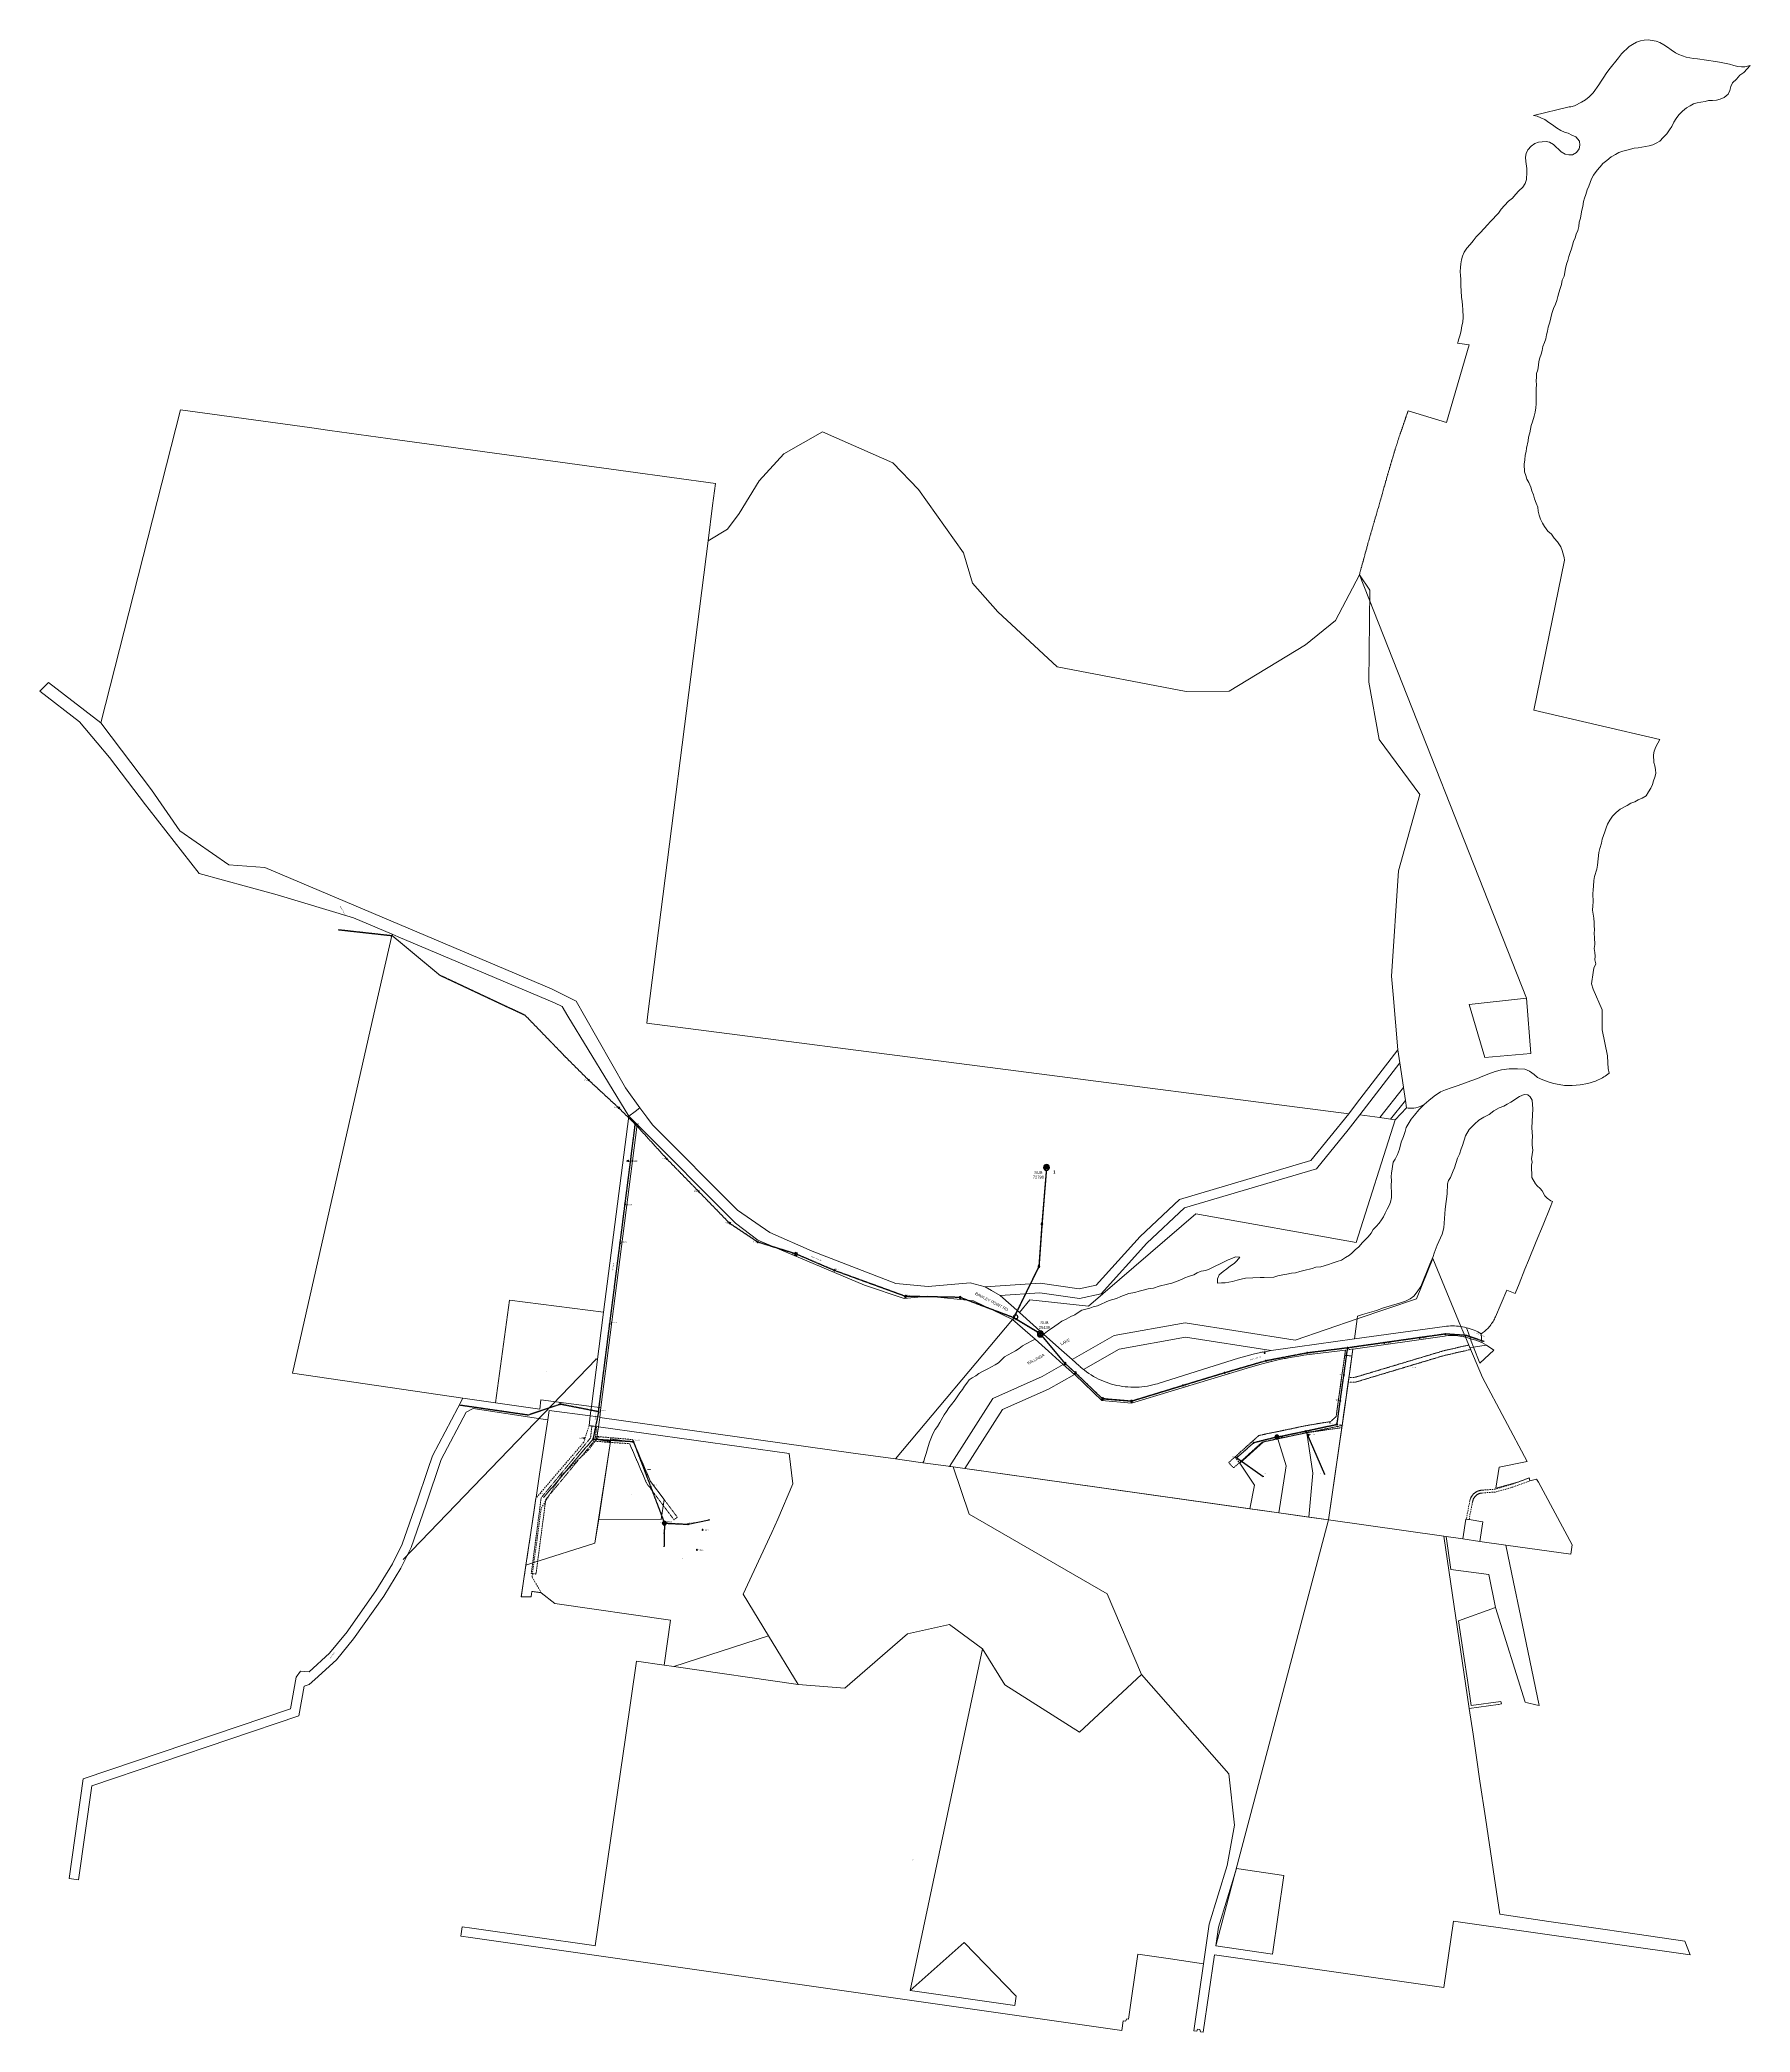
# Model space of a CAD drawing. Header units: metres. Extents: x 260053 to 263659, y 6066351 to 6070551.
import ezdxf
from ezdxf.enums import TextEntityAlignment as Align

# ---------------------------------------------------------------- set-up
doc = ezdxf.new("R2010")
doc.units = ezdxf.units.M
for name, pattern in [('Cable Exist OH', [1, 1, 0]), ('Dash', [5, 3, -2]), ('HIDDEN', [0.375, 0.25, -0.125]), ('HIDDEN2', [0.1875, 0.125, -0.0625])]:
    doc.linetypes.add(name, pattern=pattern)
doc.layers.get('0').update_dxf_attribs({"color": 6})
for name, color, linetype, lineweight in [('Cadastre Developer_SP_EXT', 9, 'Continuous', 5), ('Cadastre Easements_SP_EXT', 9, 'Continuous', 5), ('Cadastre Land Parcels_SP_EXT', 9, 'Continuous', 5), ('Cadastre Other Property_SP_EXT', 9, 'HIDDEN', 5), ('Cadastre Roads_SP_EXT', 9, 'Continuous', 5)]:
    doc.layers.add(name, color=color, linetype=linetype, lineweight=lineweight)
for name, color, linetype in [('Equip_HV_NEW', 2, 'Continuous'), ('Equip_LV_EXT', 7, 'Continuous'), ('Equip_SP_HV_EXT', 7, 'Continuous'), ('Mains_HV_EXT', 7, 'Continuous'), ('Mains_HV_NEW_Hardwired', 7, 'Continuous'), ('Mains_LV_EXT', 7, 'Continuous'), ('Notes', 7, 'Continuous'), ('OH_Details_SP_MISC', 7, 'Continuous'), ('Services_SP_EXT', 7, 'Continuous'), ('Sub_SP_TR_HV_LV_EXT', 7, 'Continuous'), ('SupportsOH_SP_TR_HV_LV_SL_EXT', 7, 'Continuous'), ('SupportsOH_SP_TR_HV_LV_SL_NEW', 2, 'Continuous')]:
    doc.layers.add(name, color=color, linetype=linetype)
doc.styles.add('iecARIAL', font='arial.ttf', dxfattribs={"height": 2})
doc.styles.add('POLE_LABEL', font='arial.ttf')
doc.styles.get("Standard").update_dxf_attribs({"font": 'arial.ttf'})

# ---------------------------------------------------------------- blocks, each defined once
blk = doc.blocks.new('SUB_POLE_EXT')
blk.add_wipeout([(0, 4.2), (0.4, 4.2), (0.8, 4.1), (1.2, 4), (1.6, 3.9), (2, 3.7), (2.3, 3.5), (2.7, 3.3), (3, 3), (3.3, 2.7), (3.5, 2.3), (3.8, 1.9), (3.9, 1.6), (4, 1.2), (4.2, 0.6), (4.2, 0), (4.2, -0.6), (4.1, -1.1), (3.9, -1.6), (3.6, -2.2), (3.2, -2.7), (3, -3), (2.7, -3.3), (2.4, -3.5), (2, -3.7), (1.6, -3.9), (1.3, -4), (0.8, -4.1), (0.4, -4.2), (0, -4.2), (-0.4, -4.2), (-0.8, -4.1), (-1.2, -4), (-1.6, -3.9), (-2, -3.7), (-2.4, -3.5), (-2.7, -3.3), (-3, -3), (-3.2, -2.7), (-3.5, -2.3), (-3.7, -2), (-3.9, -1.6), (-4, -1.2), (-4.2, -0.8), (-4.2, -0.1), (-4.2, 0.4), (-4.1, 0.8), (-4, 1.3), (-3.9, 1.6), (-3.7, 2), (-3.5, 2.4), (-3.3, 2.7), (-3, 3), (-2.7, 3.3), (-2.3, 3.5), (-2, 3.7), (-1.6, 3.9), (-1.2, 4), (-0.8, 4.2), (-0.4, 4.2)])
blk.add_line((2.2, 0.5), (2.2, 0.5, 0))
blk.add_lwpolyline([(-4.2, 0, 1), (4.2, 0, 1)], format="xyb", close=True)
blk.add_lwpolyline([(2.1, 0.5), (0, 4.2), (-3.7, -2.1), (3.7, -2.1)], close=True)
for tag, height, flags, p in [('STREET_CODE', 0.2, 9, (1.5, 0)), ('ASSET_NUM', 3.5, 8, (2, 2)), ('CONSTRUCTED_VOLTAGE', 0.2, 9, (1.5, -0.2)), ('NO_PHASES', 0.2, 9, (1.5, -0.4)), ('OPERATING_VOLTAGE', 0.2, 9, (1.5, -0.6)), ('OPERATED_BY', 0.2, 9, (1.5, -0.8)), ('MAINTAINED_BY', 0.2, 9, (1.5, -1)), ('ORIENTATION', 0.2, 9, (1.5, -1.2)), ('OWNED_BY', 0.2, 9, (1.5, -1.4)), ('SECONDARY_VOLTAGE', 0.2, 9, (1.5, -1.6)), ('STATE', 0.2, 9, (1.5, -1.8)), ('SUBSTATION_TYPE', 0.2, 9, (1.5, -2)), ('USAGE', 0.2, 9, (1.5, -2.2)), ('LEGEND', 0.2, 9, (1.5, -2.4)), ('LOCATION', 0.2, 9, (1.5, -2.6)), ('STREETNAME', 0.2, 9, (1.5, -2.8)), ('SUBURB', 0.2, 9, (1.5, -3)), ('NOTES', 0.2, 9, (1.5, -3.2)), ('Z', 0.2, 1, (1.5, -3.4))]:
    blk.add_attdef(tag, text='', height=height, dxfattribs=dict(flags=flags)).set_placement(p, align=Align.MIDDLE_LEFT)
blk = doc.blocks.new('LV_OH_LINKS_DISTFUSE_EXT')
for p, q in [((0, 0), (0.96, 0)), ((3.84, 0), (4.8, 0))]:
    blk.add_line(p, q)
blk.add_lwpolyline([(3.84, -1.2), (3.84, 1.2), (0.96, -1.2), (0.96, 1.2)], close=True)
at = {"flags": 9}
for tag, p in [('ACTUAL_STATUS', (0, 0)), ('CONSTRUCTED_VOLTAGE', (0, -0.2)), ('OPERATING_VOLTAGE', (0, -0.6)), ('ORIENTATION', (0, -0.8)), ('OWNED_BY', (0, -1)), ('STATE', (0, -1.2)), ('SWITCH_TYPE', (0, -1.4)), ('NO_PHASES', (0, -0.4)), ('USAGE', (0, -1.6)), ('NOTES', (0, -1.8))]:
    blk.add_attdef(tag, text='', height=0.2, dxfattribs=at).set_placement(p, align=Align.MIDDLE_LEFT)
at = {"flags": 1}
blk.add_attdef('Z', (0, 0), '', height=0.2, dxfattribs=at)
blk = doc.blocks.new('CCP_EXT')
blk.add_wipeout([(0, 0.6), (0.6, 0), (0, -0.6), (-0.6, 0)])
blk.add_lwpolyline([(-0.6, 0), (0, 0.6), (0.6, 0), (0, -0.6), (-0.6, 0)])
at = {"flags": 1}
blk.add_attdef('Z', (0, 0), '', height=0.2, dxfattribs=at)
at = {"flags": 9}
for tag, p in [('CCP_TYPE', (0, 0)), ('CONSTRUCTED_VOLTAGE', (0, -0.2)), ('NO_PHASES', (0, -0.4)), ('OPERATING_VOLTAGE', (0, -0.6)), ('ORIENTATION', (0, -0.8)), ('OWNED_BY', (0, -1)), ('USAGE', (0, -1.2)), ('LEGEND', (0, -1.4)), ('LIFE_SUPPORT', (0, -1.6)), ('STATE', (0, -1.8)), ('NOTES', (0, -2))]:
    blk.add_attdef(tag, text='', height=0.2, dxfattribs=at).set_placement(p, align=Align.MIDDLE_LEFT)
blk = doc.blocks.new('POLE_EXT')
blk.add_hatch(color=256).paths.add_polyline_path([(-1, 0, 1), (1, 0, 1)])
blk.add_lwpolyline([(-1, 0, 1), (1, 0, 1)], format="xyb", close=True)
for tag, height, flags, p in [('pNumber', 2.5, 8, (-17.8, 2.1)), ('OWNED_BY', 0.2, 9, (1.4, -0.4)), ('PARENT', 0.2, 9, (1.4, -0.6)), ('SPECIAL_USE', 0.2, 9, (1.4, -0.8)), ('STATE', 0.2, 9, (1.4, -1)), ('USAGE', 0.2, 9, (1.4, -1.2)), ('cLV', 0.2, 9, (1.4, -1.4)), ('hDepth', 0.2, 9, (1.4, -1.6)), ('hDia', 0.2, 9, (1.4, -1.8)), ('cHV', 0.2, 9, (1.4, -2)), ('LBRACKET', 0.2, 9, (1.4, -2.2)), ('LExisting', 0.2, 9, (1.4, -2.4)), ('LANTNUMBER', 0.2, 9, (1.4, -2.6)), ('LOther', 0.2, 9, (1.4, -2.8)), ('LRemove', 0.2, 9, (1.4, -3)), ('LEGEND', 0.2, 9, (1.4, -3.2)), ('cLinedev', 0.2, 9, (1.4, -3.4)), ('LOCATION', 0.2, 9, (1.4, -3.6)), ('pExisting', 0.2, 9, (1.4, -3.8)), ('PFNUMBER', 0.2, 9, (1.4, -4)), ('NEWPFNUMBER', 0.2, 9, (1.4, -4.2)), ('pFooting', 0.2, 9, (1.4, -4.4)), ('pNew', 0.2, 9, (1.4, -4.6)), ('pRelocate', 0.2, 9, (1.4, -5)), ('pRemove', 0.2, 9, (1.4, -5.2)), ('pReplace', 0.2, 9, (1.4, -5.4)), ('pStay', 0.2, 9, (1.4, -5.6)), ('pType', 0.2, 9, (1.4, -5.8)), ('cspan', 0.2, 9, (1.4, -6)), ('STREETNAME', 0.2, 9, (1.4, -6.2)), ('SUBURB', 0.2, 9, (1.4, -6.4)), ('NOTES', 0.2, 9, (1.4, -6.6)), ('MAINTAINED_BY', 0.2, 9, (1.4, -6.8)), ('OPERATED_BY', 0.2, 9, (1.4, -7))]:
    blk.add_attdef(tag, text='', height=height, dxfattribs=dict(flags=flags)).set_placement(p, align=Align.MIDDLE_LEFT)
at = {"style": 'POLE_LABEL'}
for tag, height, flags, p in [('STRUCTURE_PLANT_NUMBER', 0.2, 9, (1.4, 0)), ('ASSET_NUM', 2.5, 8, (2, 2)), ('STREET_CODE', 0.2, 9, (1.4, -0.2))]:
    blk.add_attdef(tag, text='', height=height, dxfattribs=dict(at, flags=flags)).set_placement(p, align=Align.MIDDLE_LEFT)
at = {"flags": 1}
blk.add_attdef('Z', (1.4, -7.3), '', height=0.2, dxfattribs=at)
blk = doc.blocks.new('HV_LOAD_BREAK_EXT')
blk.add_lwpolyline([(-2.4, -2.4), (2.4, -2.4), (2.4, 2.4), (-2.4, 2.4)], close=True)
at = {"insert": (-1.1, 1), "char_height": 2, "width": 2.963, "attachment_point": 1}
blk.add_mtext('{\\Fisocp|c0;LB}', dxfattribs=at)
for tag, height, flags, p in [('STREET_CODE', 0.2, 9, (1.5, 0)), ('ASSET_NUM', 2.5, 8, (2, 2)), ('ACTUAL_STATUS', 0.2, 9, (1.5, -0.2)), ('CONSTRUCTED_VOLTAGE', 0.2, 9, (1.5, -0.4)), ('NO_PHASES', 0.2, 9, (1.5, -0.6)), ('OPERATING_VOLTAGE', 0.2, 9, (1.5, -0.8)), ('ORIENTATION', 0.2, 9, (1.5, -1)), ('OWNED_BY', 0.2, 9, (1.5, -1.2)), ('OPERATED_BY', 0.2, 9, (1.5, -1.4)), ('MAINTAINED_BY', 0.2, 9, (1.5, -1.6)), ('STATE', 0.2, 9, (1.5, -1.8)), ('SWITCH_TYPE', 0.2, 9, (1.5, -2)), ('USAGE', 0.2, 9, (1.5, -2.2)), ('LEGEND', 0.2, 9, (1.5, -2.4)), ('LOCATION', 0.2, 9, (1.5, -2.6)), ('STREETNAME', 0.2, 9, (1.5, -2.8)), ('SUBURB', 0.2, 9, (1.5, -3)), ('NOTES', 0.2, 9, (1.5, -3.2)), ('LABEL_ALIGNMENT', 0.2, 9, (1.5, -3.4)), ('Z', 0.2, 1, (1.5, -3.6))]:
    blk.add_attdef(tag, text='', height=height, dxfattribs=dict(flags=flags)).set_placement(p, align=Align.MIDDLE_LEFT)
blk = doc.blocks.new('HV_DOF_CLOSED_EXT')
for p, q in [((0, 7.9), (0, 6.94)), ((0, 4.06), (0, 3.1))]:
    blk.add_line(p, q)
blk.add_lwpolyline([(-1.2, 4.06), (1.2, 4.06), (-1.2, 6.94), (1.2, 6.94)], close=True)
for tag, height, flags, p in [('STREET_CODE', 0.2, 9, (1.5, 0)), ('ASSET_NUM', 2.5, 8, (2, 2)), ('ACTUAL_STATUS', 0.2, 9, (1.5, -0.2)), ('CONSTRUCTED_VOLTAGE', 0.2, 9, (1.5, -0.4)), ('OPERATING_VOLTAGE', 0.2, 9, (1.5, -0.8)), ('ORIENTATION', 0.2, 9, (1.5, -1)), ('OWNED_BY', 0.2, 9, (1.5, -1.2)), ('OPERATED_BY', 0.2, 9, (1.5, -1.4)), ('STATE', 0.2, 9, (1.5, -1.8)), ('SWITCH_TYPE', 0.2, 9, (1.5, -2)), ('STREETNAME', 0.2, 9, (1.5, -2.8)), ('SUBURB', 0.2, 9, (1.5, -3)), ('Z', 0.2, 1, (1.5, -3.6)), ('NO_PHASES', 0.2, 9, (1.5, -0.6)), ('MAINTAINED_BY', 0.2, 9, (1.5, -1.6)), ('USAGE', 0.2, 9, (1.5, -2.2)), ('LEGEND', 0.2, 9, (1.5, -2.4)), ('LOCATION', 0.2, 9, (1.5, -2.6)), ('NOTES', 0.2, 9, (1.5, -3.2)), ('LABEL_ALIGNMENT', 0.2, 9, (1.5, -3.4))]:
    blk.add_attdef(tag, text='', height=height, dxfattribs=dict(flags=flags)).set_placement(p, align=Align.MIDDLE_LEFT)
blk = doc.blocks.new('End Shackle_EXT')
blk.add_wipeout([(0, 0.3), (1.8, 0.3), (1.8, -0.3), (0, -0.3)])
blk.add_line((1.8, -1), (1.8, 1))
at = {"flags": 1}
blk.add_attdef('Z', (0, 0), '', height=0.2, dxfattribs=at)
at = {"flags": 9}
for tag, p in [('CONNECTOR_TYPE', (0, 0)), ('CONSTRUCTED_VOLTAGE', (0, -0.2)), ('NO_PHASES', (0, -0.4)), ('OPERATING_VOLTAGE', (0, -0.6)), ('ORIENTATION', (0, -0.8)), ('OWNED_BY', (0, -1)), ('STATE', (0, -1.2)), ('USAGE', (0, -1.4)), ('NOTES', (0, -1.6))]:
    blk.add_attdef(tag, text='', height=0.2, dxfattribs=at).set_placement(p, align=Align.MIDDLE_LEFT)
blk = doc.blocks.new('POLE_REPLACE_NEW')
blk.add_wipeout([(0, 1), (-0.1, 1), (-0.2, 1), (-0.4, 0.9), (-0.5, 0.9), (-0.6, 0.8), (-0.7, 0.7), (-0.8, 0.6), (-0.8, 0.5), (-0.9, 0.4), (-1, 0.3), (-1, 0.2), (-1, 0.1), (-1, -0.1), (-1, -0.2), (-1, -0.3), (-0.9, -0.4), (-0.8, -0.5), (-0.8, -0.6), (-0.7, -0.7), (-0.6, -0.8), (-0.5, -0.9), (-0.4, -0.9), (-0.2, -1), (-0.1, -1), (0, -1), (0.1, -1), (0.2, -1), (0.4, -0.9), (0.5, -0.9), (0.6, -0.8), (0.7, -0.7), (0.8, -0.6), (0.8, -0.5), (0.9, -0.4), (1, -0.3), (1, -0.2), (1, -0.1), (1, 0.1), (1, 0.2), (1, 0.3), (0.9, 0.4), (0.8, 0.5), (0.8, 0.6), (0.7, 0.7), (0.6, 0.8), (0.5, 0.9), (0.4, 0.9), (0.2, 1), (0.1, 1)])
h = blk.add_hatch(color=256)
edge = h.paths.add_edge_path()
edge.add_arc((0, 0), 1, 270, 450)
edge.add_line((0, 1), (0, -1))
blk.add_lwpolyline([(0, 1), (0, -1)])
at = {"lineweight": -3}
blk.add_arc((0, 0), 1, 90, 270, dxfattribs=at)
blk.add_arc((0, 0), 1, 270, 90)
at = {"style": 'POLE_LABEL', "flags": 9}
blk.add_attdef('STRUCTURE_PLANT_NUMBER', text='', height=0.2, dxfattribs=at).set_placement((1.5, 0.2), align=Align.MIDDLE_LEFT)
for tag, height, flags, p in [('STREET_CODE', 0.2, 9, (1.5, 0)), ('ASSET_NUM', 2.5, 8, (2, 2)), ('OWNED_BY', 0.2, 9, (1.5, -0.2)), ('PARENT', 0.2, 9, (1.5, -0.4)), ('SPECIAL_USE', 0.2, 9, (1.5, -0.6)), ('STATE', 0.2, 9, (1.5, -0.8)), ('USAGE', 0.2, 9, (1.5, -1)), ('cLV', 0.2, 9, (1.5, -1.2)), ('hDepth', 0.2, 9, (1.5, -1.4)), ('hDia', 0.2, 9, (1.5, -1.6)), ('cHV', 0.2, 9, (1.5, -1.8)), ('LBRACKET', 0.2, 9, (1.5, -2)), ('LExisting', 0.2, 9, (1.5, -2.2)), ('LANTNUMBER', 0.2, 9, (1.5, -2.4)), ('LOther', 0.2, 9, (1.5, -2.6)), ('LRemove', 0.2, 9, (1.5, -2.8)), ('LEGEND', 0.2, 9, (1.5, -3)), ('cLinedev', 0.2, 9, (1.5, -3.2)), ('pExisting', 0.2, 9, (1.5, -3.4)), ('PFNUMBER', 0.2, 9, (1.5, -3.6)), ('NEWPFNUMBER', 0.2, 9, (1.5, -3.8)), ('pFooting', 0.2, 9, (1.5, -4)), ('pNew', 0.2, 9, (1.5, -4.2)), ('pNumber', 0.2, 9, (1.5, -4.4)), ('pRelocate', 0.2, 9, (1.5, -4.6)), ('pRemove', 0.2, 9, (1.5, -4.8)), ('pReplace', 0.2, 9, (1.5, -5)), ('pStay', 0.2, 9, (1.5, -5.2)), ('pType', 0.2, 9, (1.5, -5.4)), ('cspan', 0.2, 9, (1.5, -5.6)), ('SUBURB', 0.2, 9, (1.5, -5.8)), ('STREETNAME', 0.2, 9, (1.5, -6)), ('LOCATION', 0.2, 9, (1.5, -6.2)), ('NOTES', 0.2, 9, (1.5, -6.4)), ('OPERATED_BY', 0.2, 9, (1.5, -6.6)), ('MAINTAINED_BY', 0.2, 9, (1.5, -6.8)), ('Z', 0.2, 1, (1.5, -7))]:
    blk.add_attdef(tag, text='', height=height, dxfattribs=dict(flags=flags)).set_placement(p, align=Align.MIDDLE_LEFT)
blk = doc.blocks.new('HV_End Shackle_NEW')
blk.add_wipeout([(-0.3, 0), (-0.3, 1.8), (0.3, 1.8), (0.3, 0)])
blk.add_line((1, 1.8), (-1, 1.8))
for tag, flags, p in [('CONNECTOR_TYPE', 9, (1.5, 0)), ('CONSTRUCTED_VOLTAGE', 9, (1.5, -0.2)), ('NO_PHASES', 9, (1.5, -0.4)), ('OPERATING_VOLTAGE', 9, (1.5, -0.6)), ('ORIENTATION', 9, (1.5, -0.8)), ('OWNED_BY', 9, (1.5, -1)), ('OPERATED_BY', 9, (1.5, -1.2)), ('MAINTAINED_BY', 9, (1.5, -1.4)), ('STATE', 9, (1.5, -1.6)), ('USAGE', 9, (1.5, -1.8)), ('NOTES', 9, (1.5, -2)), ('Z', 1, (1.5, -2.2))]:
    blk.add_attdef(tag, text='', height=0.2, dxfattribs=dict(flags=flags)).set_placement(p, align=Align.MIDDLE_LEFT)
blk = doc.blocks.new('BOND POINT')
blk.add_hatch(color=256).paths.add_polyline_path([(-1, 0, 1), (1, 0, 1)])
blk.add_lwpolyline([(-1, 0, 1), (1, 0, 1)], format="xyb", close=True)

msp = doc.modelspace()

# ---------------------------------------------------------------- linework, layer by layer
at = {"layer": 'Cadastre Easements_SP_EXT', "linetype": 'Dash'}
for points in [[(261090.6, 6067310.4), (261094.6, 6067340.9), (261094.7, 6067341.5), (261109.9, 6067455.1), (261152.2, 6067524.2), (261209.1, 6067577.7), (261226.6, 6067600.4), (261230.7, 6067627.1), (261210.9, 6067629.6), (261199.8, 6067594.7), (261098.9, 6067476.6), (261091.6, 6067427.4), (261077.8, 6067335.6), (261075.5, 6067320.2), (261067.8, 6067268.7), (261088.6, 6067268.5), (261090.3, 6067280), (261110.1, 6067277.1), (261090.6, 6067310.4)], [(263194.5, 6067512.9), (263193.1, 6067519.2), (263155.6, 6067505.3), (263122, 6067495.5), (263093.4, 6067493.4), (263092.4, 6067493.3), (263091.4, 6067493.2), (263090.4, 6067493), (263089.5, 6067492.8), (263088.5, 6067492.6), (263087.5, 6067492.3), (263086.6, 6067492), (263085.7, 6067491.7), (263084.7, 6067491.4), (263083.8, 6067491), (263082.9, 6067490.5), (263082.1, 6067490.1), (263081.2, 6067489.6), (263080.4, 6067489.1), (263079.5, 6067488.5), (263078.7, 6067487.9), (263077.9, 6067487.3), (263077.2, 6067486.7), (263076.4, 6067486.1), (263075.7, 6067485.4), (263075, 6067484.7), (263074.4, 6067483.9), (263073.7, 6067483.2), (263073.1, 6067482.4), (263072.5, 6067481.6), (263072, 6067480.8), (263071.4, 6067479.9), (263070.9, 6067479.1), (263070.5, 6067478.2), (263070, 6067477.3), (263069.6, 6067476.4), (263069.3, 6067475.5), (263068.9, 6067474.6), (263068.6, 6067473.6), (263068.3, 6067472.7), (263068.1, 6067471.7), (263067.9, 6067470.8), (263060.4, 6067432.2), (263066.3, 6067431.3), (263073.8, 6067469.6), (263073.9, 6067470.4), (263074.1, 6067471.1), (263074.3, 6067471.9), (263074.6, 6067472.6), (263074.9, 6067473.3), (263075.1, 6067474.1), (263075.5, 6067474.8), (263075.8, 6067475.5), (263076.2, 6067476.2), (263076.6, 6067476.8), (263077, 6067477.5), (263077.4, 6067478.1), (263077.9, 6067478.8), (263078.4, 6067479.4), (263078.9, 6067480), (263079.4, 6067480.5), (263079.9, 6067481.1), (263080.5, 6067481.6), (263081.1, 6067482.2), (263081.7, 6067482.7), (263082.3, 6067483.1), (263082.9, 6067483.6), (263083.6, 6067484), (263084.2, 6067484.4), (263084.9, 6067484.8), (263085.6, 6067485.2), (263086.3, 6067485.5), (263087, 6067485.8), (263087.8, 6067486.1), (263088.5, 6067486.3), (263089.2, 6067486.6), (263090, 6067486.8), (263090.7, 6067487), (263091.5, 6067487.1), (263092.3, 6067487.2), (263093, 6067487.3), (263093.8, 6067487.4), (263123.1, 6067489.6), (263157.4, 6067499.5), (263194.5, 6067512.9)]]:
    msp.add_lwpolyline(points, close=True, dxfattribs=at)
at = {"layer": 'Cadastre Land Parcels_SP_EXT', "linetype": 'Continuous'}
for points in [[(262835.1, 6069423.4), (262856.8, 6069390.9), (262855.1, 6069197), (262876.4, 6069076.1), (262962.4, 6068960), (262917.4, 6068799.4), (262902.9, 6068577.3), (262906.2, 6068538.8), (262916.4, 6068421.9), (262920.4, 6068394.3), (262927.9, 6068343.2), (262928, 6068342.3), (262932, 6068315.1), (262934.3, 6068299.4), (262935.4, 6068299.3), (262938.2, 6068299.1), (262942, 6068299), (262946, 6068298.9), (262949.5, 6068299.1), (262954.1, 6068299.8), (262958.7, 6068300.9), (262963.2, 6068302.4), (262967.6, 6068304.2), (262971.8, 6068306.3), (262981.2, 6068314.9), (262992.7, 6068324.2), (263006, 6068333.1), (263016.7, 6068337.7), (263028.2, 6068341.8), (263043.1, 6068346.7), (263056.4, 6068351.7), (263070, 6068356.7), (263083.9, 6068361.3), (263095.5, 6068366.5), (263107.8, 6068371.2), (263121.1, 6068376), (263134.5, 6068379.5), (263150.8, 6068381.6), (263168.4, 6068381.9), (263183.7, 6068380.8), (263193.4, 6068377.1), (263203.2, 6068370.1), (263210.7, 6068363.3), (263221.6, 6068358.3), (263232.9, 6068354.1), (263244.4, 6068350.8), (263256.1, 6068348.4), (263267.6, 6068346.9), (263283.8, 6068346.5), (263300.3, 6068347.8), (263316.8, 6068351), (263332.6, 6068356), (263347.4, 6068363), (263350.4, 6068364.8), (263353.2, 6068366.5), (263356.1, 6068368.4), (263358.9, 6068370.3), (263361.7, 6068372.3), (263359.5, 6068382.6), (263359, 6068394.1), (263358.2, 6068409.2), (263347.1, 6068464.2), (263347.2, 6068506.1), (263327.8, 6068550), (263324.6, 6068561.1), (263328.1, 6068584.8), (263329.3, 6068594.1), (263333.5, 6068603), (263331.4, 6068611.9), (263331.9, 6068619.5), (263331.1, 6068627.1), (263330.2, 6068635.3), (263331.3, 6068643.6), (263330.9, 6068658.9), (263330.1, 6068667.1), (263330.5, 6068675.4), (263329.7, 6068683), (263330.2, 6068690.6), (263329.3, 6068699.5), (263327.9, 6068707.7), (263326.4, 6068716.6), (263327.4, 6068725.5), (263327.9, 6068733.8), (263327.5, 6068750.9), (263327.9, 6068759.2), (263328.3, 6068766.8), (263329.3, 6068778.9), (263331, 6068787.2), (263335.8, 6068802.6), (263336.8, 6068810.9), (263340, 6068837.7), (263341.7, 6068846.6), (263345.2, 6068857.5), (263346.9, 6068865.8), (263349.9, 6068873.5), (263352.3, 6068881.8), (263355.3, 6068890.1), (263358.3, 6068897.8), (263363.1, 6068906.2), (263368.6, 6068914.6), (263376.7, 6068922.4), (263384.8, 6068929), (263399.9, 6068936.9), (263407.4, 6068941.6), (263415.6, 6068944.9), (263423.1, 6068948.9), (263431.3, 6068952.3), (263439.4, 6068957.6), (263444.3, 6068965.9), (263449.2, 6068973.7), (263452.8, 6068981.4), (263455.2, 6068989.1), (263458.2, 6068996.8), (263459.9, 6069004.4), (263459.7, 6069012.7), (263458.2, 6069020.3), (263455.5, 6069027.9), (263455.1, 6069043.7), (263456.2, 6069051.4), (263459.8, 6069060.4), (263464.1, 6069068.7), (263468.4, 6069076.1), (263202.8, 6069137.9), (263267.2, 6069454.6), (263266.8, 6069459.9), (263262.5, 6069474.5), (263259.8, 6069482.7), (263252.5, 6069492.7), (263246, 6069500.8), (263240.1, 6069508.9), (263232.3, 6069515.7), (263225.1, 6069525.1), (263221.1, 6069532.6), (263217.1, 6069540.8), (263214.3, 6069549), (263212.2, 6069557.9), (263211.4, 6069566.1), (263208, 6069574.3), (263204, 6069583.7), (263201.9, 6069591.9), (263198.5, 6069600.7), (263196.4, 6069608.3), (263192.4, 6069617.8), (263188.4, 6069625.3), (263186.3, 6069632.9), (263182.9, 6069640.4), (263182.5, 6069656.9), (263183.6, 6069665.8), (263184.6, 6069675.4), (263186.4, 6069683.1), (263187.4, 6069690.7), (263190.9, 6069706.1), (263191.3, 6069713.7), (263194.3, 6069722.7), (263196, 6069730.3), (263197.1, 6069738), (263200.1, 6069746.3), (263203.6, 6069757.8), (263205.3, 6069766.1), (263207, 6069775.7), (263208.1, 6069784), (263207.5, 6069808.1), (263207.9, 6069816.4), (263208.4, 6069824), (263207.6, 6069832.3), (263208.7, 6069839.9), (263208.5, 6069848.2), (263211.4, 6069855.9), (263212.5, 6069865.4), (263213.6, 6069873.1), (263215.3, 6069880.8), (263218.3, 6069888.5), (263220.6, 6069896.1), (263221.7, 6069905.1), (263225.3, 6069913.4), (263228.3, 6069921.1), (263229.4, 6069929.4), (263231.7, 6069937.1), (263233.4, 6069945.4), (263235.8, 6069953.7), (263238.1, 6069961.4), (263239.2, 6069969), (263241.6, 6069976.7), (263244.6, 6069985), (263248.2, 6069994), (263251.2, 6070001.7), (263253.5, 6070010), (263255.2, 6070017.7), (263258.2, 6070027.3), (263261.1, 6070035.6), (263262.8, 6070044.6), (263266.5, 6070052.9), (263269.9, 6070069.5), (263271.6, 6070078.5), (263274.6, 6070086.2), (263276.3, 6070094.5), (263279.2, 6070102.8), (263282.2, 6070110.5), (263284.6, 6070118.8), (263286.3, 6070126.5), (263289.9, 6070134.2), (263292.3, 6070141.9), (263295.3, 6070149.6), (263297.6, 6070157.9), (263298.7, 6070166.8), (263301, 6070175.1), (263302.7, 6070184.7), (263303.8, 6070192.3), (263306.1, 6070200), (263307.2, 6070210.2), (263309.5, 6070217.9), (263312.5, 6070225.6), (263315.5, 6070235.2), (263318.5, 6070242.9), (263324.4, 6070258.3), (263328.7, 6070266), (263334.2, 6070273.8), (263340.4, 6070281.5), (263342.4, 6070283.8), (263348.4, 6070290.6), (263356.5, 6070297.2), (263365.9, 6070304.4), (263374.7, 6070309.7), (263382.2, 6070313.7), (263390.4, 6070316.4), (263398.6, 6070318.5), (263406.8, 6070321.2), (263414.4, 6070322.7), (263422.6, 6070323.5), (263430.8, 6070325), (263446, 6070327.9), (263453.6, 6070330), (263461.1, 6070333.3), (263468.7, 6070337.9), (263475.5, 6070345.7), (263483.5, 6070353.5), (263489.1, 6070361.3), (263494, 6070369), (263498.2, 6070378), (263503.1, 6070385.8), (263508.6, 6070393.5), (263516.1, 6070401.3), (263524.8, 6070407.9), (263532.3, 6070411.9), (263539.8, 6070416.5), (263547.4, 6070418.6), (263555, 6070420), (263563.9, 6070421.5), (263571.4, 6070423.6), (263579.7, 6070423.2), (263587.9, 6070424), (263595.5, 6070426.1), (263604.3, 6070429.5), (263612.4, 6070436.6), (263616, 6070444.4), (263618.4, 6070452.7), (263622, 6070460.4), (263630.1, 6070468.2), (263637.5, 6070476.6), (263645.6, 6070482.6), (263652.4, 6070490.3), (263658.9, 6070497.2), (263653.4, 6070495.6), (263648, 6070494.6), (263640.4, 6070494.4), (263632.7, 6070495.5), (263624.4, 6070497.2), (263615.3, 6070499.8), (263594.3, 6070504.2), (263586.1, 6070505.8), (263547.8, 6070511.3), (263539.6, 6070512.3), (263531.9, 6070513.4), (263524.2, 6070515.2), (263516.6, 6070517.5), (263508.9, 6070520.5), (263501.3, 6070524.2), (263492.1, 6070530.3), (263484.4, 6070535.8), (263476.6, 6070540.7), (263468.2, 6070545.6), (263460.5, 6070548.6), (263452.2, 6070550.3), (263444, 6070551.4), (263435.7, 6070550.5), (263427.5, 6070549.1), (263419.3, 6070546.3), (263411.2, 6070541.7), (263403.6, 6070537.1), (263387.7, 6070521.6), (263381.3, 6070513.7), (263361, 6070488.4), (263355.4, 6070480.6), (263350.5, 6070472.9), (263345, 6070464.5), (263340.1, 6070456.8), (263327.8, 6070439.9), (263319.8, 6070431.5), (263311.7, 6070424.9), (263303.5, 6070420.3), (263288.5, 6070412.3), (263280.9, 6070410.2), (263277.4, 6070409.9), (263202.4, 6070392), (263210.1, 6070390.3), (263217.8, 6070386.7), (263226.2, 6070383.1), (263234.6, 6070376.9), (263242.3, 6070372), (263250.7, 6070365.8), (263259.7, 6070360.3), (263267.4, 6070356.7), (263275.1, 6070354.3), (263282.8, 6070350.7), (263291.2, 6070347.1), (263299, 6070337.8), (263299.9, 6070329.5), (263298.1, 6070321.8), (263292.6, 6070314.1), (263284.5, 6070308.8), (263276.9, 6070308.6), (263268.6, 6070310.3), (263260.8, 6070315.2), (263244.6, 6070330.7), (263236.2, 6070335.6), (263228.5, 6070336.7), (263220.3, 6070336.5), (263212.7, 6070335.7), (263205.1, 6070333), (263197, 6070327.1), (263190.2, 6070319.3), (263186.6, 6070311.6), (263185.5, 6070303.9), (263186.3, 6070295.1), (263188, 6070279.8), (263188.1, 6070272.2), (263187.2, 6070257), (263184.3, 6070248.6), (263179.4, 6070240.9), (263171.3, 6070233.1), (263163.9, 6070225.3), (263157.7, 6070217.5), (263149.6, 6070210.9), (263140.9, 6070201.8), (263134.1, 6070194.1), (263128, 6070185.7), (263111.8, 6070168.7), (263105, 6070161), (263090.2, 6070145.4), (263080.9, 6070136.2), (263074.7, 6070127.8), (263068.5, 6070120.1), (263061.7, 6070112.3), (263056.2, 6070103.9), (263052.6, 6070095.5), (263050.3, 6070087.2), (263048.6, 6070078.9), (263048.1, 6070071.3), (263047.7, 6070063), (263047.9, 6070054.8), (263048.7, 6070047.1), (263049, 6070031.9), (263049.9, 6070023), (263050.3, 6070007.8), (263051.7, 6070000.2), (263052.6, 6069991.3), (263053.4, 6069983.1), (263053.8, 6069966.6), (263052.8, 6069956.4), (263051, 6069948.1), (263049.4, 6069938.5), (263047.7, 6069929.6), (263044.7, 6069921.2), (263042.3, 6069913.5), (263041.8, 6069912), (263066.8, 6069908.1), (263018.6, 6069744.3), (262937.7, 6069769.1), (262937.3, 6069768), (262937.2, 6069767.6), (262936.9, 6069766.9), (262936.7, 6069766.1), (262936.2, 6069764.6), (262935.5, 6069762.7), (262935.4, 6069762.4), (262935.1, 6069761.6), (262934, 6069758.6), (262933.9, 6069758.2), (262933.4, 6069756.7), (262932.5, 6069754.1), (262932.3, 6069753.7), (262931.9, 6069752.6), (262931.7, 6069751.8), (262931.6, 6069751.5), (262931.4, 6069751.1), (262930.6, 6069748.8), (262930.5, 6069748.4), (262930.1, 6069747.3), (262929.5, 6069745.4), (262929.3, 6069745), (262928.4, 6069742.4), (262928.3, 6069742), (262928.1, 6069741.3), (262927.7, 6069740.1), (262926.5, 6069736.7), (262926.4, 6069736.4), (262926.3, 6069736), (262925.6, 6069734.1), (262925.2, 6069733), (262925.1, 6069732.6), (262925, 6069732.2), (262924.2, 6069729.9), (262924, 6069729.2), (262923.8, 6069728.8), (262922.8, 6069725.8), (262922.4, 6069724.6), (262921.8, 6069722.7), (262921.6, 6069722), (262921.3, 6069721.2), (262920.9, 6069720.1), (262920.4, 6069718.6), (262920.3, 6069718.2), (262919.2, 6069714.8), (262918.4, 6069712.5), (262917.6, 6069709.8), (262917.4, 6069709.5), (262917.1, 6069708.3), (262916.4, 6069706.4), (262916.2, 6069705.7), (262916.1, 6069705.3), (262915.7, 6069704.1), (262915.3, 6069703), (262914.5, 6069700.3), (262914, 6069698.8), (262913.1, 6069696.2), (262912.2, 6069693.1), (262912, 6069692.7), (262911.8, 6069692), (262911.3, 6069690.4), (262910.8, 6069688.9), (262910.7, 6069688.5), (262910.5, 6069687.8), (262910.2, 6069687), (262910, 6069686.3), (262909.9, 6069685.9), (262909.6, 6069685.1), (262909.1, 6069683.6), (262909, 6069683.2), (262908.9, 6069682.8), (262908.5, 6069681.7), (262908.4, 6069681.3), (262908.2, 6069680.5), (262907.5, 6069678.2), (262906.8, 6069675.9), (262906.1, 6069673.7), (262905.4, 6069671.6), (262905.2, 6069670.9), (262904.6, 6069668.8), (262904.2, 6069667.4), (262903.5, 6069665.3), (262903.1, 6069663.9), (262902.9, 6069663.2), (262902.5, 6069661.8), (262902.1, 6069660.4), (262901.2, 6069657.6), (262901, 6069656.9), (262900.8, 6069656.2), (262900.4, 6069654.8), (262899.8, 6069652.7), (262899, 6069649.8), (262898.8, 6069649.1), (262898.2, 6069647), (262897.6, 6069644.9), (262897.2, 6069643.5), (262896.5, 6069641.4), (262896.3, 6069640.7), (262896.1, 6069639.9), (262895.7, 6069638.5), (262895.3, 6069637.1), (262894.7, 6069635), (262894.6, 6069634.3), (262894.2, 6069632.9), (262893.8, 6069631.5), (262892.4, 6069626.5), (262892, 6069625.1), (262891.2, 6069622.3), (262891, 6069621.6), (262890.4, 6069619.4), (262890.2, 6069618.7), (262890, 6069618), (262887.8, 6069610.2), (262887.6, 6069609.5), (262887.4, 6069608.8), (262886.9, 6069606.7), (262886.1, 6069603.9), (262885.5, 6069601.7), (262885.3, 6069601), (262885.1, 6069600.3), (262884.7, 6069598.9), (262883.5, 6069594.7), (262882.5, 6069591.1), (262882.1, 6069589.7), (262881.5, 6069587.6), (262881.1, 6069586.2), (262880.1, 6069582.8), (262879.1, 6069579.4), (262878.6, 6069577.8), (262878.4, 6069576.9), (262877.4, 6069573.6), (262876, 6069568.5), (262875.7, 6069567.7), (262875, 6069565.1), (262874, 6069561.8), (262873.5, 6069560.1), (262872.8, 6069557.6), (262871.6, 6069553.4), (262871.1, 6069551.7), (262870.1, 6069548.3), (262868.6, 6069543.3), (262868.4, 6069542.4), (262867.6, 6069539.9), (262866.9, 6069537.4), (262866.7, 6069536.6), (262866.4, 6069535.7), (262865.9, 6069534), (262865, 6069530.7), (262863.5, 6069525.6), (262862.5, 6069522.3), (262861.1, 6069517.2), (262860.6, 6069515.5), (262860.1, 6069513.9), (262859.4, 6069511.3), (262858.9, 6069509.6), (262858.6, 6069508.8), (262857.9, 6069506.3), (262857.2, 6069503.7), (262856.2, 6069500.4), (262855.8, 6069498.7), (262854.8, 6069495.3), (262854.3, 6069493.6), (262853.8, 6069491.9), (262853.1, 6069489.4), (262852.7, 6069487.7), (262852.2, 6069486), (262852, 6069485.2), (262851, 6069481.8), (262850.4, 6069479.6), (262849.9, 6069477.8), (262849.2, 6069475.5), (262848.7, 6069473.6), (262848.5, 6069472.7), (262848.3, 6069472.2), (262848.2, 6069471.8), (262847.3, 6069468.6), (262847.2, 6069468.1), (262846.7, 6069466.3), (262846.2, 6069464.4), (262845.7, 6069462.6), (262844.9, 6069459.8), (262844.2, 6069457.1), (262844, 6069456.6), (262843.7, 6069455.2), (262842.7, 6069451.5), (262842.4, 6069450.6), (262842.3, 6069450.2), (262842.2, 6069449.7), (262841.2, 6069446), (262840.2, 6069442.3), (262840, 6069441.9), (262839.9, 6069441.4), (262839.2, 6069438.6), (262839, 6069438.2), (262838.9, 6069437.7), (262838.4, 6069435.9), (262838.3, 6069435.4), (262837.8, 6069433.6), (262837.5, 6069432.6), (262836.8, 6069429.9), (262836.3, 6069428), (262836.1, 6069427.1), (262835.1, 6069423.4), (263187.5, 6068530.7), (263196.4, 6068413.8), (263099.8, 6068405.6), (263066.3, 6068517.2), (263187.5, 6068530.7)], [(262469.9, 6069177.7), (262198, 6069229.7), (262072.6, 6069345.5), (262019.1, 6069405.9), (262000.4, 6069469.6), (261905.1, 6069603.4), (261851.6, 6069659.3), (261702.7, 6069725), (261621.2, 6069678.6), (261569.2, 6069621.4), (261527, 6069552.4), (261502.4, 6069519.4), (261461.8, 6069495.2), (261334.9, 6068497), (261332.6, 6068478.3), (262812.7, 6068286.6), (262828.7, 6068308.7), (262916.4, 6068421.9), (262906.2, 6068538.8), (262902.9, 6068577.3), (262917.4, 6068799.4), (262962.4, 6068960), (262876.4, 6069076.1), (262855.1, 6069197), (262856.8, 6069390.9), (262835.1, 6069423.4), (262784.6, 6069326.9), (262721.1, 6069275.8), (262560.8, 6069177.9), (262469.9, 6069177.7)], [(261294.4, 6068281.7), (261166.3, 6068492.5), (261153.8, 6068513.1), (261138.2, 6068520.8), (260808.3, 6068660.3), (260795.5, 6068665.7), (260753.7, 6068481.5), (260585.6, 6067740), (260944.9, 6067687.7), (261013.3, 6067677.8), (261043, 6067893.7), (261241.5, 6067868.4), (261294.4, 6068281.7)], [(263187.5, 6068530.7), (263066.3, 6068517.2), (263099.8, 6068405.6), (263196.4, 6068413.8), (263187.5, 6068530.7)], [(262928, 6068342.3), (262927.9, 6068343.2), (262920.4, 6068394.3), (262836, 6068285.1), (262877.9, 6068279.2), (262928, 6068342.3)], [(262932, 6068315.1), (262928, 6068342.3), (262877.9, 6068279.2), (262900.9, 6068275.9), (262932, 6068315.1)], [(263242.1, 6068101.8), (263238.4, 6068103.3), (263230.8, 6068109.1), (263226.3, 6068114), (263220.6, 6068124.9), (263216.5, 6068129.6), (263209.6, 6068134.9), (263206, 6068139.4), (263198.6, 6068152.9), (263197.8, 6068178.5), (263199.2, 6068185), (263197.9, 6068192.1), (263200.6, 6068210), (263199.2, 6068220.7), (263199.1, 6068230), (263199.8, 6068239.1), (263198.7, 6068257.2), (263200.4, 6068297.6), (263199.4, 6068315.5), (263195.4, 6068322.5), (263190.4, 6068326.9), (263182.3, 6068327.4), (263172.6, 6068323.1), (263154.2, 6068311.6), (263146.3, 6068307.6), (263139.6, 6068303.4), (263129.8, 6068299.4), (263118.5, 6068293.4), (263109, 6068285.4), (263097.3, 6068279.8), (263086.9, 6068273.2), (263077.5, 6068265.4), (263066.4, 6068254), (263058.9, 6068240.8), (263052.6, 6068220), (263049.3, 6068212.9), (263045.8, 6068202.2), (263042.2, 6068193.6), (263035.7, 6068173.3), (263032.6, 6068167), (263026.8, 6068152.4), (263022.7, 6068146.2), (263021.1, 6068139.6), (263020, 6068118.2), (263015.9, 6068085.7), (263012.8, 6068046.8), (263009.3, 6068033.2), (262998.9, 6068009.9), (262992.4, 6067993.3), (262990.7, 6067986.4), (262983.9, 6067969.9), (262964.3, 6067922.5), (262956.9, 6067911.5), (262949.6, 6067902.3), (262942.4, 6067896.8), (262932, 6067892.2), (262919.8, 6067887.8), (262885.6, 6067877.9), (262870.8, 6067872.4), (262841.4, 6067864.1), (262831.3, 6067860.5), (262830.4, 6067854.4), (262955.5, 6067896.9), (262989.8, 6067981.7), (263049.1, 6067838.3), (263052.3, 6067837.8), (263056.4, 6067837), (263060.6, 6067836), (263064.7, 6067834.9), (263068.8, 6067833.7), (263072.8, 6067832.3), (263076.7, 6067830.8), (263080.7, 6067829.1), (263084.5, 6067827.3), (263088.3, 6067825.4), (263092, 6067823.3), (263094.3, 6067824.9), (263096.6, 6067826.6), (263098.8, 6067828.3), (263100.9, 6067830.1), (263103, 6067832), (263105, 6067833.9), (263106.9, 6067835.9), (263108.8, 6067838), (263110.6, 6067840.1), (263112.3, 6067842.3), (263113.9, 6067844.6), (263115.5, 6067846.9), (263117, 6067849.3), (263118.4, 6067851.7), (263119.7, 6067854.2), (263120.9, 6067856.7), (263122.1, 6067859.2), (263145.7, 6067914.8), (263163.4, 6067907.8), (263171.8, 6067928.5), (263184.2, 6067959.1), (263191.7, 6067977.5), (263208.1, 6068018), (263222.2, 6068052.8), (263237.2, 6068089.7), (263242.1, 6068101.8)], [(262934.3, 6068299.4), (262932, 6068315.1), (262900.9, 6068275.9), (262910.3, 6068274.5), (262934.3, 6068299.4)], [(261791.5, 6067925.6), (261566.6, 6068020.4), (261519.5, 6068056.1), (261312.3, 6068264.4), (261235.9, 6067667.5), (261233.4, 6067647.6), (261233.3, 6067646.8), (261767.6, 6067571.6), (261857, 6067559.3), (262103.9, 6067853.6), (262062.8, 6067873), (262044.9, 6067881.4), (262021.2, 6067892.6), (261925, 6067902.4), (261875.5, 6067897.8), (261791.5, 6067925.6)], [(262989.8, 6067981.7), (262955.5, 6067896.9), (262830.4, 6067854.4), (262824.5, 6067812.6), (262824.7, 6067812.6), (263014.2, 6067838.5), (263018.4, 6067839.1), (263022.6, 6067839.4), (263026.9, 6067839.6), (263031.1, 6067839.7), (263035.4, 6067839.6), (263039.6, 6067839.4), (263043.8, 6067839), (263048.1, 6067838.5), (263049.1, 6067838.3), (262989.8, 6067981.7)], [(261241.5, 6067868.4), (261043, 6067893.7), (261013.3, 6067677.8), (261106.8, 6067664.2), (261109.3, 6067684), (261216.1, 6067670), (261241.5, 6067868.4)], [(262467.9, 6067846.2), (262318, 6067819.3), (262229.5, 6067768.6), (262244, 6067755.6), (262246, 6067753.9), (262246, 6067753.8), (262246, 6067753.8), (262250.5, 6067750), (262253.3, 6067747.7), (262328.5, 6067790.7), (262468.3, 6067815.8), (262648.8, 6067787.7), (262658.5, 6067789.3), (262704.5, 6067795.7), (262824.5, 6067812.6), (262830.4, 6067854.4), (262699.5, 6067809.7), (262467.9, 6067846.2)], [(262370.6, 6067710.9), (262376.4, 6067711.4), (262382.3, 6067712), (262388.1, 6067712.9), (262393.9, 6067714), (262399.6, 6067715.3), (262405.3, 6067716.7), (262409.3, 6067717.9), (262411, 6067718.4), (262528.9, 6067755.4), (262579.8, 6067771.4), (262579.8, 6067771.4), (262579.9, 6067771.4), (262595.3, 6067776), (262610.9, 6067780.1), (262626.7, 6067783.7), (262642.5, 6067786.7), (262648.8, 6067787.7), (262468.3, 6067815.8), (262328.5, 6067790.7), (262253.3, 6067747.7), (262255.1, 6067746.3), (262259.8, 6067742.8), (262264.6, 6067739.5), (262269.5, 6067736.3), (262274.6, 6067733.3), (262279.7, 6067730.4), (262285, 6067727.8), (262290.3, 6067725.3), (262295.7, 6067723), (262301.2, 6067720.9), (262306.8, 6067719), (262312.4, 6067717.2), (262318.1, 6067715.7), (262323.8, 6067714.4), (262329.6, 6067713.2), (262335.4, 6067712.3), (262341.2, 6067711.6), (262347.1, 6067711), (262352.9, 6067710.7), (262358.8, 6067710.6), (262364.7, 6067710.6), (262370.6, 6067710.9)], [(263129.6, 6067542.2), (263189, 6067554), (263094.6, 6067731.3), (263068.1, 6067793.9), (263058.9, 6067815.8), (263055, 6067816.7), (263050.9, 6067817.6), (263046.9, 6067818.3), (263042.8, 6067818.8), (263038.7, 6067819.2), (263034.6, 6067819.4), (263030.5, 6067819.5), (263026.4, 6067819.4), (263022.3, 6067819.2), (263018.2, 6067818.9), (263014.2, 6067818.4), (262821.7, 6067790.8), (262821.4, 6067790.8), (262821.4, 6067790.7), (262815.4, 6067748.5), (262815.4, 6067748.5), (262812.5, 6067728.6), (262812.5, 6067728.1), (262770.2, 6067430.6), (263012.9, 6067396.2), (263018, 6067395.5), (263052.9, 6067390.5), (263059.5, 6067432.3), (263060.4, 6067432.2), (263066.3, 6067431.3), (263095.6, 6067426.9), (263088.7, 6067385.4), (263143.6, 6067377.7), (263280.7, 6067358.2), (263283.5, 6067378.1), (263227.1, 6067482.8), (263212.4, 6067510.1), (263208.8, 6067516.7), (263194.5, 6067512.9), (263193.1, 6067519.2), (263171.3, 6067511.3), (263122.9, 6067497.9), (263129.6, 6067542.2)], [(263093.4, 6067805), (263080.7, 6067810), (263069, 6067812.8), (263071, 6067807.4), (263075.5, 6067795.2), (263102.6, 6067799.2), (263103.2, 6067799.4), (263093.4, 6067805)], [(263118.2, 6067788.6), (263103.2, 6067799.4), (263102.6, 6067799.2), (263075.5, 6067795.2), (263089.3, 6067761.5), (263118.2, 6067788.6)], [(262082.7, 6067663.3), (262179.8, 6067706.5), (262234.3, 6067737.5), (262210.7, 6067758.5), (262166.4, 6067733.3), (262062.3, 6067687), (261970.7, 6067543.4), (261978.4, 6067542.3), (261983.4, 6067541.6), (262003.3, 6067538.8), (262082.7, 6067663.3)], [(261094.6, 6067340.9), (261223.3, 6067381.7), (261256.3, 6067595.8), (261226.6, 6067600.4), (261230.7, 6067627.1), (261210.9, 6067629.6), (261213.5, 6067650.1), (261126.5, 6067661.6), (261123.6, 6067641.8), (261106.4, 6067526.8), (261099.1, 6067478), (261098.9, 6067476.6), (261091.6, 6067427.4), (261077.8, 6067335.6), (261094.6, 6067340.9)], [(262798.5, 6067629.8), (262724, 6067614.2), (262736.8, 6067529.6), (262728.1, 6067436.6), (262770.2, 6067430.6), (262798.5, 6067629.8)], [(262770.2, 6067430.6), (261983.4, 6067541.6), (261978.4, 6067542.3), (262012.1, 6067442.7), (262303.2, 6067274.7), (262375.7, 6067104.4), (262559.5, 6066895.3), (262571.5, 6066787.2), (262556.1, 6066702.2), (262518.4, 6066578.1), (262506.3, 6066494.9), (262486.4, 6066358), (262485.8, 6066353.5), (262492, 6066352.6), (262494, 6066356.8), (262498.8, 6066356.2), (262499.9, 6066351.5), (262505.6, 6066350.6), (262529.5, 6066513.5), (263012.9, 6066444.5), (263033.3, 6066585), (263532.6, 6066513.9), (263521.1, 6066542.7), (263391.9, 6066561.5), (263343.2, 6066568.5), (263298.8, 6066575), (263234.6, 6066584.3), (263130.8, 6066599.4), (263116.9, 6066693.6), (263100.7, 6066802.7), (263089.3, 6066879.9), (263081.9, 6066929.9), (263074.7, 6066978.8), (263066.6, 6067033.3), (263012.9, 6067396.2), (262770.2, 6067430.6), (262532.3, 6066532.7), (262538.1, 6066572.1), (262575.9, 6066695.9), (262676, 6066681.2), (262651.7, 6066515.2), (262532.3, 6066532.7)], [(263060.4, 6067432.2), (263059.5, 6067432.3), (263052.9, 6067390.5), (263088.7, 6067385.4), (263095.6, 6067426.9), (263066.3, 6067431.3), (263060.4, 6067432.2)], [(263018, 6067395.5), (263012.9, 6067396.2), (263066.6, 6067033.3), (263127.6, 6067041.3), (263128, 6067041.4), (263134.9, 6067042.9), (263133.6, 6067047.8), (263070.8, 6067039.5), (263062.8, 6067093), (263055.2, 6067143.5), (263044, 6067217.8), (263122.3, 6067246), (263107.9, 6067315.5), (263027.5, 6067326.1), (263018, 6067395.5)], [(263052.9, 6067390.5), (263018, 6067395.5), (263027.5, 6067326.1), (263107.9, 6067315.5), (263122.3, 6067246), (263184.4, 6067046.3), (263189.6, 6067044.9), (263207, 6067040.8), (263214.3, 6067039.3), (263174.6, 6067229.5), (263159.9, 6067299.5), (263143.6, 6067377.7), (263088.7, 6067385.4), (263052.9, 6067390.5)], [(262040.4, 6067158.8), (261970.7, 6067210.1), (261882.4, 6067190.4), (261750.3, 6067076), (261651.7, 6067083.5), (261389.3, 6067121.6), (261369.1, 6067124.5), (261310.9, 6067132.9), (261287.6, 6066972.1), (261223.9, 6066532.7), (261221.2, 6066533.1), (260963.4, 6066569.7), (260943.5, 6066572.6), (260940.5, 6066552.8), (260960.5, 6066549.9), (262334.1, 6066354.4), (262336.8, 6066374.7), (262341.7, 6066373.9), (262344.4, 6066378.6), (262347.9, 6066378.1), (262367.8, 6066515), (262437, 6066505), (262506.3, 6066494.9), (262518.4, 6066578.1), (262556.1, 6066702.2), (262571.5, 6066787.2), (262559.5, 6066895.3), (262375.7, 6067104.4), (262244.7, 6066983.5), (262087.3, 6067082.8), (262040.4, 6067158.8), (261887.8, 6066438.5), (262001.6, 6066539.9), (262111.1, 6066426.8), (262108.2, 6066407.1), (261887.8, 6066438.5)]]:
    msp.add_lwpolyline(points, close=True, dxfattribs=at)
at = {"layer": 'Cadastre Other Property_SP_EXT', "linetype": 'HIDDEN2'}
for points in [[(263069.7, 6067790.1), (263065.7, 6067799.5), (263011.2, 6067786.9), (262823.9, 6067730.8), (262812.9, 6067731), (262811.4, 6067720.9), (262825.3, 6067720.8), (263013.8, 6067777.3), (263069.7, 6067790.1)], [(261216.8, 6067628.9), (261213.9, 6067603.6), (261109.9, 6067477.4), (261089, 6067317.8), (261098.9, 6067316.5), (261119.6, 6067473.9), (261221.5, 6067596.9), (261256, 6067593.9), (261256.1, 6067595.8), (261226.7, 6067600.4), (261227.3, 6067605.5), (261224.2, 6067605.7), (261226.8, 6067627.6), (261216.8, 6067628.9)]]:
    msp.add_lwpolyline(points, close=True, dxfattribs=at)
at = {"layer": 'Cadastre Roads_SP_EXT', "linetype": 'Continuous'}
for points in [[(261307.8, 6068292), (261318, 6068299.9), (261287.8, 6068341.5), (261201.3, 6068493.4), (261183.4, 6068524.7), (261131.8, 6068550.6), (260527, 6068806.4), (260451.3, 6068811.7), (260347.7, 6068883.6), (260288.3, 6068969.9), (260181.2, 6069111), (260071, 6069196.7), (260059.7, 6069185.3), (260052.8, 6069178.4), (260136.7, 6069113.6), (260173.7, 6069069), (260199.6, 6069037.9), (260275.5, 6068938.7), (260283.1, 6068928.8), (260388.9, 6068793.5), (260491.4, 6068765.6), (260552.9, 6068748.9), (260714.5, 6068700), (260795.5, 6068665.7), (260808.3, 6068660.3), (261138.2, 6068520.8), (261153.8, 6068513.1), (261166.3, 6068492.5), (261294.4, 6068281.7), (261307.8, 6068292)], [(263092, 6067823.3), (263088.3, 6067825.4), (263084.5, 6067827.3), (263080.7, 6067829.1), (263076.7, 6067830.8), (263072.8, 6067832.3), (263068.8, 6067833.7), (263064.7, 6067834.9), (263060.6, 6067836), (263064.9, 6067824.1), (263069, 6067812.8), (263080.7, 6067810), (263093.4, 6067805), (263092.7, 6067814.2), (263092, 6067823.3)], [(263069, 6067812.8), (263063.6, 6067814.4), (263058.9, 6067815.8), (263068.1, 6067793.9), (263075.5, 6067795.2), (263071, 6067807.4), (263069, 6067812.8)], [(261013.3, 6067677.8), (260944.9, 6067687.7), (260934.2, 6067667.3), (260880.9, 6067565.9), (260871, 6067536.8), (260847.5, 6067467.9), (260817, 6067379.9), (260796.6, 6067338.3), (260761.5, 6067281), (260698.5, 6067192.1), (260697, 6067190.3), (260663.7, 6067149.8), (260620.5, 6067110.3), (260602.2, 6067112.1), (260593.2, 6067098.8), (260581.5, 6067032.5), (260144.2, 6066885.1), (260114.5, 6066674.5), (260134.3, 6066671.6), (260162.3, 6066870.1), (260599.1, 6067017.3), (260610.3, 6067080.4), (260621, 6067083.6), (260632.7, 6067094.4), (260678.2, 6067136), (260714.4, 6067179.9), (260778.2, 6067269.9), (260814.2, 6067328.7), (260835.5, 6067372.2), (260866.4, 6067461.5), (260899.3, 6067557.9), (260951.9, 6067658), (260966.5, 6067665.4), (261103.9, 6067644.8), (261123.6, 6067641.8), (261126.5, 6067661.6), (261213.5, 6067650.1), (261214.8, 6067660.4), (261216.1, 6067670), (261109.3, 6067684), (261106.8, 6067664.2), (261013.3, 6067677.8)], [(261233.4, 6067647.6), (261225.3, 6067648.6), (261213.5, 6067650.1), (261210.9, 6067629.6), (261230.7, 6067627.1), (261233.3, 6067646.8), (261233.4, 6067647.6)]]:
    msp.add_lwpolyline(points, close=True, dxfattribs=at)
msp.add_lwpolyline([(262210.7, 6067758.5), (262234.3, 6067737.5), (262235.6, 6067736.3), (262291.8, 6067682.2), (262354.4, 6067676.8), (262605.1, 6067752.9), (262627.9, 6067759.3), (262632.9, 6067760.7), (262660.9, 6067767.5), (262676.7, 6067770.7), (262679.3, 6067771.2), (262689.2, 6067773.2), (262707, 6067776), (262717.8, 6067777.8), (262717.8, 6067777.8), (262805.9, 6067788.8), (262804.5, 6067778), (262819.3, 6067775.9), (262821.4, 6067790.7), (262821.4, 6067790.8), (262821.7, 6067790.8), (263014.2, 6067818.4), (263018.2, 6067818.9), (263022.3, 6067819.2), (263026.4, 6067819.4), (263030.5, 6067819.5), (263034.6, 6067819.4), (263038.7, 6067819.2), (263042.8, 6067818.8), (263046.9, 6067818.3), (263050.9, 6067817.6), (263055, 6067816.7), (263058.9, 6067815.8), (263053.9, 6067827.2), (263049.1, 6067838.3), (263048.1, 6067838.5), (263043.8, 6067839), (263039.6, 6067839.4), (263035.4, 6067839.6), (263031.1, 6067839.7), (263026.9, 6067839.6), (263022.6, 6067839.4), (263018.4, 6067839.1), (263014.2, 6067838.5), (262824.7, 6067812.6), (262824.5, 6067812.6), (262704.5, 6067795.7), (262658.5, 6067789.3), (262648.8, 6067787.7), (262642.5, 6067786.7), (262626.7, 6067783.7), (262610.9, 6067780.1), (262595.3, 6067776), (262579.9, 6067771.4), (262579.8, 6067771.4), (262579.8, 6067771.4), (262528.9, 6067755.4), (262411, 6067718.4), (262409.3, 6067717.9), (262405.3, 6067716.7), (262399.6, 6067715.3), (262393.9, 6067714), (262388.1, 6067712.9), (262382.3, 6067712), (262376.4, 6067711.4), (262370.6, 6067710.9), (262364.7, 6067710.6), (262358.8, 6067710.6), (262352.9, 6067710.7), (262347.1, 6067711), (262341.2, 6067711.6), (262335.4, 6067712.3), (262329.6, 6067713.2), (262323.8, 6067714.4), (262318.1, 6067715.7), (262312.4, 6067717.2), (262306.8, 6067719), (262301.2, 6067720.9), (262295.7, 6067723), (262290.3, 6067725.3), (262285, 6067727.8), (262279.7, 6067730.4), (262274.6, 6067733.3), (262269.5, 6067736.3), (262264.6, 6067739.5), (262259.8, 6067742.8), (262255.1, 6067746.3), (262253.3, 6067747.7), (262250.5, 6067750), (262246, 6067753.8), (262246, 6067753.8), (262246, 6067753.9), (262244, 6067755.6), (262229.5, 6067768.6)], dxfattribs=at)
at = {"layer": 'Mains_HV_EXT', "linetype": 'Cable Exist OH'}
for points in [[(261273, 6068299.7), (261210.4, 6068357.6), (261160.2, 6068407.8), (261076.3, 6068494.4), (260895.9, 6068579), (260796.2, 6068662), (260682.3, 6068674.6)], [(261273, 6068299.7), (261308.2, 6068265.1)], [(261298.3, 6068186.8), (261308.2, 6068265.1)], [(261308.2, 6068265.1), (261374.7, 6068192), (261442.3, 6068122.8), (261506.8, 6068056.5)], [(262175.4, 6068173.9), (262165.8, 6068054.5), (262159.4, 6067964.8), (262106.1, 6067857)], [(261647.2, 6067991.4), (261566.5, 6068016.5), (261506.8, 6068056.3)], [(262106.1, 6067857), (261993.1, 6067899.8), (261877.8, 6067902), (261728.1, 6067956.6), (261647.2, 6067991.4)], [(262162.4, 6067822.8), (262106.1, 6067857)], [(262162.4, 6067822.8), (262214.5, 6067760.5)], [(262810.3, 6067793.3), (262810.2, 6067793.3), (262725, 6067782.7), (262637.7, 6067766), (262550.3, 6067740.5), (262462.7, 6067713.9), (262354.6, 6067680.8), (262293.6, 6067686.1)], [(262787.9, 6067632.2), (262794.7, 6067682.1), (262802.4, 6067736.7), (262810.1, 6067792.5), (262810.2, 6067793.3)], [(263098.3, 6067806.6), (263059.6, 6067819.7), (263016.4, 6067822.6), (262961.9, 6067814.9), (262887.4, 6067804.3), (262810.3, 6067793.3)], [(262214.5, 6067760.5), (262236.3, 6067741), (262293.5, 6067686)], [(261230.8, 6067658.8), (261150.1, 6067674.6), (261082.3, 6067651.6), (260939.5, 6067672.3)], [(261230.8, 6067658.8), (261219.2, 6067601.2)], [(261219.2, 6067601.2), (261115.1, 6067477.9)], [(261219.2, 6067601.2), (261304.3, 6067596)]]:
    msp.add_lwpolyline(points, dxfattribs=at)
at = {"layer": 'Mains_HV_EXT', "linetype": 'Continuous'}
for points in [[(261271.7, 6068301.1, -0.970477), (261274.4, 6068298.3)], [(261306.7, 6068266.5, -1.017277), (261309.6, 6068263.7)], [(261309.5, 6068263.6, -0.207618), (261308, 6068263.2)], [(261505.3, 6068057.9, -0.911595), (261508.4, 6068055.4)], [(262809.9, 6067791.3, 0.504046), (262812.2, 6067793.6)], [(262216, 6067759.1, 0.925197), (262213.2, 6067762)], [(262295.6, 6067685.9, 0.759982), (262292.2, 6067687.4)], [(262788.3, 6067634.2, 0.516505), (262786, 6067631.8)], [(261217.9, 6067599.7, 1.259147), (261219.6, 6067603.2)], [(261302.2, 6067596.1, 0.534056), (261305, 6067594.1)]]:
    msp.add_lwpolyline(points, format="xyb", dxfattribs=at)
at = {"layer": 'OH_Details_SP_MISC', "color": 7, "linetype": 'Continuous', "flags": 128}
for points in [[(262175.5, 6068174), (262165.8, 6068054.5), (262159.4, 6067964.8), (262106.1, 6067857)], [(262293.7, 6067686.1), (262236.3, 6067741), (262214.5, 6067760.5), (262162.4, 6067822.8), (262106.1, 6067857), (261993.1, 6067899.8), (261877.8, 6067902)], [(262293.7, 6067686.1), (262354.6, 6067680.8), (262462.7, 6067713.9)]]:
    msp.add_lwpolyline(points, dxfattribs=at)

# ---------------------------------------------------------------- block references
at = {"layer": 'Equip_SP_HV_EXT'}
ref = msp.add_blockref('HV_DOF_CLOSED_EXT', (261298.3, 6068186.9), dxfattribs=dict(at, rotation=82.92362182327602))
ref.add_attrib('ASSET_NUM', '124326', dxfattribs={"layer": '0', "height": 2.5}).set_placement((261300.3, 6068187.6), align=Align.MIDDLE_LEFT)
ref = msp.add_blockref('HV_LOAD_BREAK_EXT', (261647.2, 6067991.4), dxfattribs=dict(at, rotation=72.85730598456053))
ref.add_attrib('ASSET_NUM', '89122', dxfattribs={"layer": '0', "height": 2.5}).set_placement((261649.2, 6067992.2), align=Align.MIDDLE_RIGHT)
at = {"layer": 'Sub_SP_TR_HV_LV_EXT'}
ref = msp.add_blockref('SUB_POLE_EXT', (262661.1, 6067605.4), dxfattribs=at)
ref.add_attrib('ASSET_NUM', '26551', dxfattribs={"layer": '0', "height": 3.5}).set_placement((262663.1, 6067605.7), align=Align.MIDDLE_LEFT)
ref = msp.add_blockref('SUB_POLE_EXT', (261369.8, 6067423.8), dxfattribs=at)
ref.add_attrib('ASSET_NUM', '19983', dxfattribs={"layer": '0', "height": 3.5}).set_placement((261371.8, 6067424.1), align=Align.BOTTOM_LEFT)
at = {"layer": 'SupportsOH_SP_TR_HV_LV_SL_EXT'}
ref = msp.add_blockref('POLE_EXT', (261210.4, 6068357.6), dxfattribs=at)
ref.add_attrib('ASSET_NUM', '1HA006', dxfattribs={"layer": '0', "height": 2.5, "style": 'POLE_LABEL'}).set_placement((261212.4, 6068358.4), align=Align.MIDDLE_RIGHT)
ref = msp.add_blockref('POLE_EXT', (261273, 6068299.7), dxfattribs=at)
ref.add_attrib('ASSET_NUM', '828806', dxfattribs={"layer": '0', "height": 2.5, "style": 'POLE_LABEL'}).set_placement((261275, 6068300.4), align=Align.MIDDLE_RIGHT)
ref = msp.add_blockref('POLE_EXT', (261308.2, 6068265.1), dxfattribs=at)
ref.add_attrib('ASSET_NUM', '828805', dxfattribs={"layer": '0', "height": 2.5, "style": 'POLE_LABEL'}).set_placement((261310.2, 6068265.9), align=Align.MIDDLE_CENTER)
ref = msp.add_blockref('POLE_EXT', (261298.3, 6068186.8), dxfattribs=at)
ref.add_attrib('ASSET_NUM', '1HA035', dxfattribs={"layer": '0', "height": 2.5, "style": 'POLE_LABEL'}).set_placement((261300.3, 6068187.6), align=Align.MIDDLE_LEFT)
ref = msp.add_blockref('POLE_EXT', (261374.7, 6068192), dxfattribs=at)
ref.add_attrib('ASSET_NUM', '828808', dxfattribs={"layer": '0', "height": 2.5, "style": 'POLE_LABEL'}).set_placement((261376.7, 6068192.8), align=Align.MIDDLE_RIGHT)
ref = msp.add_blockref('POLE_EXT', (261442.3, 6068122.8), dxfattribs=at)
ref.add_attrib('ASSET_NUM', '828809', dxfattribs={"layer": '0', "height": 2.5, "style": 'POLE_LABEL'}).set_placement((261444.3, 6068123.5), align=Align.MIDDLE_RIGHT)
ref = msp.add_blockref('POLE_EXT', (261286.7, 6068096.1), dxfattribs=at)
ref.add_attrib('ASSET_NUM', '1HA036', dxfattribs={"layer": '0', "height": 2.5, "style": 'POLE_LABEL'}).set_placement((261288.7, 6068096.8), align=Align.TOP_LEFT)
ref = msp.add_blockref('POLE_EXT', (261506.8, 6068056.5), dxfattribs=at)
ref.add_attrib('ASSET_NUM', '828807', dxfattribs={"layer": '0', "height": 2.5, "style": 'POLE_LABEL'}).set_placement((261508.8, 6068057.2), align=Align.MIDDLE_RIGHT)
at = {"layer": 'SupportsOH_SP_TR_HV_LV_SL_EXT', "xscale": 2, "yscale": 2, "zscale": 2}
for p in [(262165.8, 6068054.5), (262159.4, 6067964.8), (261993.1, 6067899.8), (262214.5, 6067760.5), (262236.3, 6067741), (262293.6, 6067686.1), (262354.6, 6067680.8)]:
    msp.add_blockref('POLE_EXT', p, dxfattribs=at)
at = {"layer": 'SupportsOH_SP_TR_HV_LV_SL_EXT'}
ref = msp.add_blockref('POLE_EXT', (261276.2, 6068014.1), dxfattribs=at)
ref.add_attrib('ASSET_NUM', '1HA037', dxfattribs={"layer": '0', "height": 2.5, "style": 'POLE_LABEL'}).set_placement((261278.2, 6068014.8), align=Align.BOTTOM_LEFT)
ref = msp.add_blockref('POLE_EXT', (261566.6, 6068016.4), dxfattribs=at)
ref.add_attrib('ASSET_NUM', '1HA034', dxfattribs={"layer": '0', "height": 2.5, "style": 'POLE_LABEL'}).set_placement((261568.6, 6068017.2), align=Align.MIDDLE_RIGHT)
ref = msp.add_blockref('POLE_EXT', (261647.2, 6067991.4), dxfattribs=at)
ref.add_attrib('ASSET_NUM', '827389', dxfattribs={"layer": '0', "height": 2.5, "style": 'POLE_LABEL'}).set_placement((261649.2, 6067992.2), align=Align.MIDDLE_RIGHT)
ref = msp.add_blockref('POLE_EXT', (261728.1, 6067956.6), dxfattribs=at)
ref.add_attrib('ASSET_NUM', '1HG060', dxfattribs={"layer": '0', "height": 2.5, "style": 'POLE_LABEL'}).set_placement((261730.1, 6067957.4), align=Align.BOTTOM_CENTER)
ref = msp.add_blockref('POLE_EXT', (261877.8, 6067902), dxfattribs=dict(at, xscale=2, yscale=2, zscale=2))
ref.add_attrib('ASSET_NUM', '1HG059', dxfattribs={"layer": '0', "height": 2.5, "style": 'POLE_LABEL'}).set_placement((261879.8, 6067902.7), align=Align.BOTTOM_CENTER)
ref = msp.add_blockref('POLE_EXT', (261254.5, 6067844.1), dxfattribs=at)
ref.add_attrib('ASSET_NUM', '1HA038', dxfattribs={"layer": '0', "height": 2.5, "style": 'POLE_LABEL'}).set_placement((261256.5, 6067844.8), align=Align.BOTTOM_LEFT)
ref = msp.add_blockref('POLE_EXT', (262635.3, 6067783.3), dxfattribs=at)
ref.add_attrib('ASSET_NUM', '773659', dxfattribs={"layer": '0', "height": 2.5, "rotation": 1, "style": 'POLE_LABEL'}).set_placement((262637.3, 6067784), align=Align.BOTTOM_RIGHT)
ref = msp.add_blockref('POLE_EXT', (262810.2, 6067793.3), dxfattribs=at)
ref.add_attrib('ASSET_NUM', '818336', dxfattribs={"layer": '0', "height": 2.5, "style": 'POLE_LABEL'}).set_placement((262812.2, 6067794.1), align=Align.TOP_RIGHT)
ref = msp.add_blockref('POLE_EXT', (262887.4, 6067804.3), dxfattribs=at)
ref.add_attrib('ASSET_NUM', '773655', dxfattribs={"layer": '0', "height": 2.5, "rotation": 1, "style": 'POLE_LABEL'}).set_placement((262889.4, 6067805), align=Align.TOP_LEFT)
ref = msp.add_blockref('POLE_EXT', (262961.9, 6067814.9), dxfattribs=at)
ref.add_attrib('ASSET_NUM', '773656', dxfattribs={"layer": '0', "height": 2.5, "rotation": 1, "style": 'POLE_LABEL'}).set_placement((262963.9, 6067815.6), align=Align.TOP_LEFT)
ref = msp.add_blockref('POLE_EXT', (263016.4, 6067822.6), dxfattribs=at)
ref.add_attrib('ASSET_NUM', '773657', dxfattribs={"layer": '0', "height": 2.5, "rotation": 1, "style": 'POLE_LABEL'}).set_placement((263018.4, 6067823.4), align=Align.TOP_RIGHT)
ref = msp.add_blockref('POLE_EXT', (263059.6, 6067819.7), dxfattribs=at)
ref.add_attrib('ASSET_NUM', '773658', dxfattribs={"layer": '0', "height": 2.5, "rotation": 1, "style": 'POLE_LABEL'}).set_placement((263061.6, 6067820.5), align=Align.TOP_RIGHT)
ref = msp.add_blockref('POLE_EXT', (262637.7, 6067766), dxfattribs=at)
ref.add_attrib('ASSET_NUM', '773652', dxfattribs={"layer": '0', "height": 2.5, "rotation": 1, "style": 'POLE_LABEL'}).set_placement((262639.7, 6067766.8), align=Align.TOP_LEFT)
ref = msp.add_blockref('POLE_EXT', (262725, 6067782.7), dxfattribs=at)
ref.add_attrib('ASSET_NUM', '773653', dxfattribs={"layer": '0', "height": 2.5, "rotation": 1, "style": 'POLE_LABEL'}).set_placement((262727, 6067783.5), align=Align.TOP_LEFT)
ref = msp.add_blockref('POLE_EXT', (262462.7, 6067713.9), dxfattribs=at)
ref.add_attrib('ASSET_NUM', '773650', dxfattribs={"layer": '0', "height": 2.5, "rotation": 1, "style": 'POLE_LABEL'}).set_placement((262464.7, 6067714.6), align=Align.TOP_LEFT)
ref = msp.add_blockref('POLE_EXT', (262550.3, 6067740.5), dxfattribs=at)
ref.add_attrib('ASSET_NUM', '773651', dxfattribs={"layer": '0', "height": 2.5, "rotation": 1, "style": 'POLE_LABEL'}).set_placement((262552.3, 6067741.2), align=Align.TOP_LEFT)
ref = msp.add_blockref('POLE_EXT', (262802.4, 6067736.5), dxfattribs=at)
ref.add_attrib('ASSET_NUM', '786147', dxfattribs={"layer": '0', "height": 2.5, "style": 'POLE_LABEL'}).set_placement((262804.4, 6067737.3), align=Align.MIDDLE_RIGHT)
ref = msp.add_blockref('POLE_EXT', (261150.1, 6067674.6), dxfattribs=at)
ref.add_attrib('ASSET_NUM', '208494', dxfattribs={"layer": '0', "height": 2.5, "style": 'POLE_LABEL'}).set_placement((261152.1, 6067675.4), align=Align.BOTTOM_CENTER)
ref = msp.add_blockref('POLE_EXT', (261230.8, 6067658.8), dxfattribs=at)
ref.add_attrib('ASSET_NUM', '1HA039', dxfattribs={"layer": '0', "height": 2.5, "style": 'POLE_LABEL'}).set_placement((261232.8, 6067659.5), align=Align.BOTTOM_LEFT)
ref = msp.add_blockref('POLE_EXT', (262794.7, 6067682.1), dxfattribs=at)
ref.add_attrib('ASSET_NUM', '786148', dxfattribs={"layer": '0', "height": 2.5, "style": 'POLE_LABEL'}).set_placement((262796.7, 6067682.8), align=Align.MIDDLE_RIGHT)
ref = msp.add_blockref('POLE_EXT', (262722.3, 6067618.1), dxfattribs=at)
ref.add_attrib('ASSET_NUM', '786150', dxfattribs={"layer": '0', "height": 2.5, "style": 'POLE_LABEL'}).set_placement((262724.3, 6067618.9), align=Align.TOP_LEFT)
ref = msp.add_blockref('POLE_EXT', (262787.9, 6067632.2), dxfattribs=at)
ref.add_attrib('ASSET_NUM', '786149', dxfattribs={"layer": '0', "height": 2.5, "style": 'POLE_LABEL'}).set_placement((262789.9, 6067632.9), align=Align.TOP_LEFT)
ref = msp.add_blockref('POLE_EXT', (261200.5, 6067602.8), dxfattribs=at)
ref.add_attrib('ASSET_NUM', '222655', dxfattribs={"layer": '0', "height": 2.5, "style": 'POLE_LABEL'}).set_placement((261202.5, 6067603.6), align=Align.MIDDLE_RIGHT)
ref = msp.add_blockref('POLE_EXT', (261219.2, 6067601.2), dxfattribs=at)
ref.add_attrib('ASSET_NUM', '1HA041', dxfattribs={"layer": '0', "height": 2.5, "style": 'POLE_LABEL'}).set_placement((261221.2, 6067602), align=Align.BOTTOM_LEFT)
ref = msp.add_blockref('POLE_EXT', (261304.3, 6067596), dxfattribs=at)
ref.add_attrib('ASSET_NUM', '222656', dxfattribs={"layer": '0', "height": 2.5, "style": 'POLE_LABEL'}).set_placement((261306.3, 6067596.8), align=Align.BOTTOM_LEFT)
ref = msp.add_blockref('POLE_EXT', (262612.1, 6067593.2), dxfattribs=at)
ref.add_attrib('ASSET_NUM', '786152', dxfattribs={"layer": '0', "height": 2.5, "style": 'POLE_LABEL'}).set_placement((262614.1, 6067594), align=Align.MIDDLE_RIGHT)
ref = msp.add_blockref('POLE_EXT', (262728.2, 6067610.1), dxfattribs=at)
ref.add_attrib('ASSET_NUM', '850245', dxfattribs={"layer": '0', "height": 2.5, "style": 'POLE_LABEL'}).set_placement((262730.2, 6067610.8), align=Align.MIDDLE_LEFT)
ref = msp.add_blockref('POLE_EXT', (262576.6, 6067561.9), dxfattribs=at)
ref.add_attrib('ASSET_NUM', '786299', dxfattribs={"layer": '0', "height": 2.5, "style": 'POLE_LABEL'}).set_placement((262578.6, 6067562.7), align=Align.MIDDLE_RIGHT)
ref = msp.add_blockref('POLE_EXT', (261340.5, 6067501.3), dxfattribs=at)
ref.add_attrib('ASSET_NUM', '222657', dxfattribs={"layer": '0', "height": 2.5, "style": 'POLE_LABEL'}).set_placement((261342.5, 6067502.1), align=Align.BOTTOM_LEFT)
ref = msp.add_blockref('POLE_EXT', (261419.7, 6067421.5), dxfattribs=at)
ref.add_attrib('ASSET_NUM', '222659', dxfattribs={"layer": '0', "height": 2.5, "style": 'POLE_LABEL'}).set_placement((261421.7, 6067422.2), align=Align.BOTTOM_LEFT)
ref = msp.add_blockref('POLE_EXT', (261438.3, 6067367.9), dxfattribs=at)
ref.add_attrib('ASSET_NUM', '308211', dxfattribs={"layer": '0', "height": 2.5, "style": 'POLE_LABEL'}).set_placement((261440.3, 6067368.7), align=Align.TOP_LEFT)

# ---------------------------------------------------------------- texts
at = {"layer": 'Cadastre Land Parcels_SP_EXT'}
for s, p in [('258', (261344.7, 6067931.5)), ('1', (263085.1, 6067804.1)), ('1', (263097.8, 6067788.8)), ('40', (261121.7, 6067743)), ('89', (261155.7, 6067526.7)), ('101', (261404.4, 6067348.9)), ('5', (263130.1, 6067241.3)), ('132', (261890.9, 6066713))]:
    msp.add_text(s, height=1.8, dxfattribs=at).set_placement(p)
for s, rotation, p in [('31', 352.5576, (262634.7, 6067527.9)), ('21', 352.1709, (262751.5, 6067528.2)), ('65', 358.7513, (261298.1, 6067483.4))]:
    msp.add_text(s, height=1.8, rotation=rotation, dxfattribs=at).set_placement(p)
at = {"layer": 'Cadastre Other Property_SP_EXT'}
for s, p in [('076590', (262945.8, 6067750.8)), ('083717', (262771, 6067634.5)), ('086494', (261333, 6067536)), ('079074', (261107.2, 6067486.2))]:
    msp.add_text(s, height=1.8, dxfattribs=at).set_placement(p)
at = {"layer": 'Cadastre Roads_SP_EXT'}
for s, height, rotation, p in [('BAWLEY POINT RD', 1.8, 300.5053, (260685.4, 6068724.1)), ('WILLINGA RD', 1.8, 82.7752, (261261.5, 6067956.4)), ('BAWLEY POINT RD', 1.8, 336.6688, (261679, 6067985.7)), ('LAKE', 6, 27.4304, (262206.5, 6067798.5)), ('BAWLEY POINT RD', 1.8, 340.2773, (263077.8, 6067824.2)), ('WILLINGA', 6, 27.4304, (262136.6, 6067757.7)), ('BAWLEY POINT RD', 1.8, 17.2715, (262605.1, 6067767.1)), ('WILLINGA RD', 1.8, 82.5826, (261224.5, 6067641.6)), ('JACK REID RD', 1.8, 52.8635, (260665.3, 6067138))]:
    msp.add_text(s, height=height, rotation=rotation, dxfattribs=at).set_placement(p)
at = {"layer": 'Notes'}
msp.add_text('BAWLEY POINT RD', height=6, rotation=332.795, dxfattribs=at).set_placement((262024, 6067906))

# ---------------------------------------------------------------- next in the draw order: linework, layer by layer
at = {"layer": 'Cadastre Developer_SP_EXT', "linetype": 'Dash'}
msp.add_lwpolyline([(262805.7, 6067788.8), (262786, 6067649), (262774.6, 6067638.1), (262726.9, 6067630.5), (262701.2, 6067624.9), (262623.3, 6067608.8), (262572.5, 6067563.2), (262582.9, 6067550.7), (262632, 6067594.8), (262662, 6067601.5), (262723.3, 6067614.4), (262798.8, 6067629.8), (262812.5, 6067728.1), (262812.5, 6067728.6), (262815.4, 6067748.5), (262815.4, 6067748.5), (262820.8, 6067786.4), (262821.4, 6067790.7), (262821.4, 6067790.8), (262805.7, 6067788.8)], close=True, dxfattribs=at)
at = {"layer": 'Cadastre Land Parcels_SP_EXT', "linetype": 'Continuous'}
for points in [[(262812.5, 6067728.1), (262812.5, 6067728.6), (262815.4, 6067748.5), (262815.4, 6067748.5), (262819.3, 6067775.9), (262804.5, 6067778), (262805.9, 6067788.8), (262717.8, 6067777.8), (262717.8, 6067777.8), (262707, 6067776), (262689.2, 6067773.2), (262679.3, 6067771.2), (262676.7, 6067770.7), (262660.9, 6067767.5), (262632.9, 6067760.7), (262627.9, 6067759.3), (262605.1, 6067752.9), (262354.4, 6067676.8), (262291.8, 6067682.2), (262235.6, 6067736.3), (262234.3, 6067737.5), (262179.8, 6067706.5), (262082.7, 6067663.3), (262003.3, 6067538.8), (262604, 6067454.1), (262613.8, 6067503.9), (262583.2, 6067550.5), (262632.6, 6067595.1), (262663.4, 6067601.5), (262724, 6067614.2), (262798.5, 6067629.8), (262812.5, 6067728.1)], [(261230.7, 6067627.1), (261226.6, 6067600.4), (261256.3, 6067595.8), (261256.1, 6067601.4), (261304.8, 6067594.6), (261340.5, 6067511.5), (261369, 6067473.6), (261362.7, 6067431.8), (261231.1, 6067432.1), (261223.3, 6067381.7), (261094.6, 6067340.9), (261077.8, 6067335.6), (261075.5, 6067320.2), (261067.8, 6067268.7), (261088.6, 6067268.5), (261090.3, 6067280), (261110.1, 6067277.1), (261138.7, 6067254.7), (261382.8, 6067219.2), (261369.1, 6067124.5), (261389.3, 6067121.6), (261589.2, 6067186), (261535.5, 6067274.3), (261596.4, 6067403.9), (261608.6, 6067432.5), (261640.3, 6067506.8), (261632.5, 6067570.9), (261230.7, 6067627.1)], [(261857, 6067559.3), (261767.6, 6067571.6), (261233.3, 6067646.8), (261230.7, 6067627.1), (261632.5, 6067570.9), (261640.3, 6067506.8), (261608.6, 6067432.5), (261596.4, 6067403.9), (261535.5, 6067274.3), (261589.2, 6067186), (261651.7, 6067083.5), (261750.3, 6067076), (261882.4, 6067190.4), (261970.7, 6067210.1), (262040.4, 6067158.8), (262087.3, 6067082.8), (262244.7, 6066983.5), (262375.7, 6067104.4), (262303.2, 6067274.7), (262012.1, 6067442.7), (261978.4, 6067542.3), (261952.5, 6067545.9), (261914.9, 6067551.2), (261871.1, 6067557.3), (261857, 6067559.3)], [(261369, 6067473.6), (261340.5, 6067511.5), (261304.8, 6067594.6), (261256.1, 6067601.4), (261256.3, 6067595.8), (261231.1, 6067432.1), (261362.7, 6067431.8), (261369, 6067473.6)], [(262680.3, 6067544.8), (262663.4, 6067601.5), (262632.6, 6067595.1), (262583.2, 6067550.5), (262613.8, 6067503.9), (262604, 6067454.1), (262665.5, 6067445.4), (262680.3, 6067544.8)], [(262736.8, 6067529.6), (262724, 6067614.2), (262663.4, 6067601.5), (262680.3, 6067544.8), (262665.5, 6067445.4), (262728.1, 6067436.6), (262736.8, 6067529.6)]]:
    msp.add_lwpolyline(points, close=True, dxfattribs=at)
at = {"layer": 'Cadastre Other Property_SP_EXT', "linetype": 'HIDDEN2'}
msp.add_lwpolyline([(261302.4, 6067600.1), (261227.7, 6067606.5), (261226.7, 6067600.4), (261256.3, 6067595.8), (261256, 6067593.9), (261296.3, 6067591.6), (261332.7, 6067506.9), (261389.9, 6067431.1), (261397, 6067436.5), (261340.5, 6067511.5), (261302.4, 6067600.1)], close=True, dxfattribs=at)
at = {"layer": 'Mains_HV_EXT', "linetype": 'Cable Exist OH'}
msp.add_lwpolyline([(261304.3, 6067596), (261304.3, 6067596), (261340.5, 6067501.3), (261369.8, 6067423.8)], dxfattribs=at)
at = {"layer": 'Mains_LV_EXT', "linetype": 'Cable Exist OH'}
msp.add_lwpolyline([(261369.8, 6067423.8), (261368.8, 6067373.8)], dxfattribs=at)

# ---------------------------------------------------------------- next in the draw order: block references
at = {"layer": 'Equip_LV_EXT'}
for p, rotation in [((262660.3, 6067605.2), 193.2562251417244), ((262661.9, 6067605.5), 13.40750821148102), ((261369.8, 6067423.1), 268.773062928257)]:
    msp.add_blockref('LV_OH_LINKS_DISTFUSE_EXT', p, dxfattribs=dict(at, rotation=rotation))
msp.add_blockref('LV_OH_LINKS_DISTFUSE_EXT', (261370.6, 6067423.8), dxfattribs=at)
at = {"layer": 'Services_SP_EXT'}
msp.add_blockref('CCP_EXT', (261225.9, 6067769.6), dxfattribs=at)
at = {"layer": 'Sub_SP_TR_HV_LV_EXT', "xscale": 1.5, "yscale": 1.5, "zscale": 1.5}
for p in [(262175.4, 6068173.9), (262162.4, 6067822.8)]:
    msp.add_blockref('SUB_POLE_EXT', p, dxfattribs=at)
at = {"layer": 'SupportsOH_SP_TR_HV_LV_SL_EXT'}
ref = msp.add_blockref('POLE_EXT', (262661.1, 6067605.4), dxfattribs=at)
ref.add_attrib('ASSET_NUM', '786151', dxfattribs={"layer": '0', "height": 2.5, "style": 'POLE_LABEL'}).set_placement((262663.1, 6067606.2), align=Align.TOP_LEFT)
ref = msp.add_blockref('POLE_EXT', (261369.8, 6067423.8), dxfattribs=at)
ref.add_attrib('ASSET_NUM', '222658', dxfattribs={"layer": '0', "height": 2.5, "style": 'POLE_LABEL'}).set_placement((261371.8, 6067424.6), align=Align.TOP_RIGHT)

# ---------------------------------------------------------------- next in the draw order: texts
at = {"layer": 'Mains_LV_EXT'}
for rotation, p in [(13.9709, (262636.6, 6067597.8)), (11.7095, (262691.8, 6067610.5)), (87.7121, (261369.3, 6067399.3))]:
    msp.add_text('E47', height=1.8, rotation=rotation, dxfattribs=at).set_placement(p)

# ---------------------------------------------------------------- next in the draw order: linework, layer by layer
at = {"layer": 'Cadastre Land Parcels_SP_EXT', "linetype": 'Continuous'}
for points in [[(262372.7, 6068028), (262455.9, 6068106.2), (262732.7, 6068188.6), (262812.7, 6068286.6), (261332.6, 6068478.3), (261334.9, 6068497), (261461.8, 6069495.2), (261471.3, 6069569.9), (261477.1, 6069615.7), (261293.5, 6069641), (260990.9, 6069682.8), (260945.2, 6069689.1), (260806.6, 6069708.2), (260663.9, 6069727.9), (260621.7, 6069733.7), (260349.1, 6069771.3), (260181.2, 6069111), (260288.3, 6068969.9), (260347.7, 6068883.6), (260451.3, 6068811.7), (260527, 6068806.4), (261131.8, 6068550.6), (261183.4, 6068524.7), (261201.3, 6068493.4), (261287.8, 6068341.5), (261318, 6068299.9), (261332.5, 6068279.9), (261344.5, 6068263.4), (261524.1, 6068083.6), (261592, 6068036.9), (261681.3, 6067997.5), (261857.3, 6067929), (261925.8, 6067923.1), (262014.3, 6067930.5), (262045.7, 6067921.9), (262162, 6067929.7), (262244.2, 6067917.9), (262279.8, 6067925.8), (262372.7, 6068028)], [(262118.1, 6067867.7), (262169.2, 6067822.2), (262170.3, 6067823), (262177.7, 6067828.4), (262183.8, 6067833.1), (262193.1, 6067839.3), (262199.9, 6067844), (262207.3, 6067849.4), (262216.6, 6067854.3), (262226.5, 6067859.8), (262234.7, 6067863.3), (262242.1, 6067868.1), (262250.1, 6067872.9), (262266.5, 6067877.5), (262274, 6067879.7), (262282.8, 6067882), (262307.7, 6067893.3), (262315.3, 6067895.5), (262322.8, 6067897.7), (262332.1, 6067902), (262349, 6067907.8), (262361.6, 6067910.3), (262370.4, 6067913.2), (262381.8, 6067915.6), (262389.9, 6067917.9), (262400.7, 6067919.6), (262412.6, 6067923.3), (262430.2, 6067927.9), (262439.6, 6067930.2), (262450.9, 6067933.9), (262460.3, 6067937.5), (262467.1, 6067941), (262474.6, 6067943.8), (262485.9, 6067947.5), (262492.7, 6067951.6), (262501.5, 6067955.2), (262511.5, 6067956.9), (262519.7, 6067959.8), (262527.8, 6067964), (262544, 6067971.7), (262551.4, 6067975.8), (262558.2, 6067979.3), (262566.4, 6067982.2), (262573.9, 6067985.7), (262582.8, 6067984.8), (262576.8, 6067976.9), (262570.7, 6067971.6), (262563.3, 6067966.2), (262555.3, 6067960.1), (262547.9, 6067954.7), (262539.3, 6067947.3), (262535.9, 6067938.9), (262535.6, 6067930), (262544.5, 6067930.4), (262552.1, 6067930.7), (262559.7, 6067932.3), (262567.3, 6067933.3), (262577.3, 6067936.3), (262585.5, 6067938.5), (262594.9, 6067940.2), (262626, 6067941.6), (262634.3, 6067942), (262654.6, 6067942.8), (262663.4, 6067945.1), (262673.4, 6067947.5), (262682.3, 6067949.1), (262691.7, 6067950.8), (262700, 6067951.8), (262709.4, 6067954.8), (262717.6, 6067956.4), (262735.2, 6067961), (262743.3, 6067963.3), (262753.4, 6067964.4), (262769.8, 6067968.9), (262777.9, 6067971.8), (262787.9, 6067975.4), (262797.3, 6067978.4), (262805.4, 6067983.8), (262814, 6067988.6), (262819.5, 6067994), (262826.3, 6068000), (262833.6, 6068006.7), (262841.5, 6068015.3), (262853.7, 6068027.3), (262859.7, 6068035.2), (262864.4, 6068043), (262870.5, 6068049.6), (262876.6, 6068056.3), (262881.3, 6068063.5), (262886.1, 6068070), (262889.6, 6068077.2), (262893.7, 6068085.6), (262897.8, 6068093.4), (262900.7, 6068100.6), (262902.8, 6068110.8), (262902.4, 6068118.4), (262901.7, 6068136.2), (262902.5, 6068145.8), (262902.1, 6068154.7), (262902.8, 6068161.5), (262906.5, 6068185), (262910.5, 6068191.6), (262915.6, 6068201.3), (262919.3, 6068212.6), (262923.3, 6068227), (262928.2, 6068239.2), (262931.5, 6068249.5), (262933.8, 6068257.9), (262944.5, 6068275.5), (262950.9, 6068283.8), (262960.4, 6068295.5), (262971.8, 6068306.3), (262967.6, 6068304.2), (262963.2, 6068302.4), (262958.7, 6068300.9), (262954.1, 6068299.8), (262949.5, 6068299.1), (262946, 6068298.9), (262942, 6068299), (262938.2, 6068299.1), (262935.4, 6068299.3), (262934.3, 6068299.4), (262910.3, 6068274.5), (262827.9, 6068015.4), (262490.3, 6068076.1), (262264.1, 6067881.5), (262140.4, 6067894.6), (262118.1, 6067867.7)], [(262910.3, 6068274.5), (262900.9, 6068275.9), (262877.9, 6068279.2), (262836, 6068285.1), (262811.4, 6068253.4), (262744.3, 6068171.1), (262466.1, 6068088.4), (262386.9, 6068014), (262290.4, 6067907.7), (262245, 6067897.6), (262161.2, 6067909.6), (262077.4, 6067904), (262118.1, 6067867.7), (262140.4, 6067894.6), (262264.1, 6067881.5), (262490.3, 6068076.1), (262827.9, 6068015.4), (262910.3, 6068274.5)], [(261857, 6067559.3), (261871.1, 6067557.3), (261914.9, 6067551.2), (261916.4, 6067554.3), (261918.5, 6067562.6), (261921.4, 6067570.4), (261925.8, 6067585.8), (261928.6, 6067594.9), (261932.6, 6067605.2), (261935.4, 6067612.3), (261940.7, 6067621.5), (261945.6, 6067627.4), (261950.3, 6067635.9), (261959.7, 6067652.2), (261964.5, 6067659.4), (261969.3, 6067667.2), (261974.7, 6067673.8), (261982.5, 6067683.7), (261992.7, 6067698.8), (261998.1, 6067706), (262002.2, 6067712.6), (262007, 6067719.1), (262012.5, 6067725.7), (262018.6, 6067730.5), (262026.1, 6067734.6), (262032.8, 6067739.4), (262041.5, 6067744.2), (262051.5, 6067749.1), (262067, 6067757.4), (262073.8, 6067762.2), (262080.5, 6067768.2), (262086.6, 6067774.2), (262110.2, 6067787.3), (262117.6, 6067792.1), (262125, 6067797.5), (262132.4, 6067802.2), (262146.1, 6067809.2), (262151.1, 6067811.6), (262103.9, 6067853.6), (261857, 6067559.3)]]:
    msp.add_lwpolyline(points, close=True, dxfattribs=at)
at = {"layer": 'Cadastre Roads_SP_EXT', "linetype": 'Continuous'}
for points in [[(262920.4, 6068394.3), (262916.4, 6068421.9), (262828.7, 6068308.7), (262812.7, 6068286.6), (262732.7, 6068188.6), (262455.9, 6068106.2), (262372.7, 6068028), (262279.8, 6067925.8), (262244.2, 6067917.9), (262162, 6067929.7), (262045.7, 6067921.9), (262059.2, 6067914.2), (262077.4, 6067904), (262161.2, 6067909.6), (262245, 6067897.6), (262290.4, 6067907.7), (262386.9, 6068014), (262466.1, 6068088.4), (262744.3, 6068171.1), (262811.4, 6068253.4), (262836, 6068285.1), (262920.4, 6068394.3)], [(261312.3, 6068264.4), (261302.4, 6068274), (261294.4, 6068281.7), (261241.5, 6067868.4), (261216.1, 6067670), (261227.8, 6067668.5), (261235.9, 6067667.5), (261312.3, 6068264.4)]]:
    msp.add_lwpolyline(points, close=True, dxfattribs=at)
for points in [[(262151.1, 6067811.6), (262179.5, 6067786.2), (262210.7, 6067758.5)], [(262229.5, 6067768.6), (262229.5, 6067768.6), (262201.4, 6067793.6), (262169.2, 6067822.2), (262169.2, 6067822.2)]]:
    msp.add_lwpolyline(points, dxfattribs=at)
at = {"layer": 'Mains_HV_EXT', "linetype": 'Cable Exist OH'}
msp.add_lwpolyline([(261230.8, 6067658.8), (261254.5, 6067844.1), (261298.3, 6068186.8)], dxfattribs=at)
at = {"layer": 'Services_SP_EXT'}
msp.add_lwpolyline([(261225.9, 6067769.6), (260818.9, 6067347.5)], dxfattribs=at)

# ---------------------------------------------------------------- next in the draw order: block references
for p in [(262631.8, 6067522.3), (262761.2, 6067526.9)]:
    msp.add_blockref('CCP_EXT', p, dxfattribs=at)
at = {"layer": 'Services_SP_EXT', "rotation": 10.95440736881073}
msp.add_blockref('CCP_EXT', (261463.8, 6067430.9), dxfattribs=at)
at = {"layer": 'SupportsOH_SP_TR_HV_LV_SL_EXT', "xscale": 1.8, "yscale": 1.8, "zscale": 1.8}
msp.add_blockref('POLE_EXT', (262162.4, 6067822.8), dxfattribs=at)

# ---------------------------------------------------------------- next in the draw order: texts
at = {"layer": 'Notes', "color": 2, "insert": (262151, 6067849.5), "char_height": 6, "attachment_point": 1, "style": 'iecARIAL'}
msp.add_mtext_dynamic_manual_height_columns('\\pi11.362;SUB\\P\\pi8.2207;25439', width=39.136, gutter_width=10, heights=[0], dxfattribs=at)

# ---------------------------------------------------------------- next in the draw order: linework, layer by layer
at = {"layer": 'Cadastre Other Property_SP_EXT', "linetype": 'HIDDEN2'}
msp.add_lwpolyline([(262569.8, 6067540.4), (262630, 6067594.9), (262662, 6067601.5), (262723.4, 6067614.5), (262797.8, 6067625.2), (262819.3, 6067776.3), (262804.2, 6067777.9), (262786, 6067649), (262774.6, 6067638.1), (262747.9, 6067633.9), (262717.8, 6067628.5), (262687.1, 6067622), (262623.3, 6067608.8), (262559.4, 6067551.6), (262569.8, 6067540.4)], close=True, dxfattribs=at)
at = {"layer": 'Services_SP_EXT'}
for points in [[(262722.3, 6067618.1), (262761.2, 6067526.9)], [(262576.6, 6067561.9), (262631.8, 6067522.3)], [(261419.7, 6067421.5), (261463.8, 6067430.9)]]:
    msp.add_lwpolyline(points, dxfattribs=at)

# ---------------------------------------------------------------- next in the draw order: block references
at = {"layer": 'Equip_HV_NEW', "linetype": 'Continuous', "xscale": 2, "yscale": 2, "zscale": 2, "rotation": 333.7132226969311}
msp.add_blockref('HV_End Shackle_NEW', (262106.1, 6067857.1), dxfattribs=at)
at = {"layer": 'SupportsOH_SP_TR_HV_LV_SL_EXT'}
ref = msp.add_blockref('POLE_EXT', (261450.2, 6067409.6), dxfattribs=at)
ref.add_attrib('ASSET_NUM', '308210', dxfattribs={"layer": '0', "height": 2.5, "style": 'POLE_LABEL'}).set_placement((261452.2, 6067410.3), align=Align.TOP_LEFT)
at = {"layer": 'SupportsOH_SP_TR_HV_LV_SL_NEW'}
ref = msp.add_blockref('POLE_REPLACE_NEW', (262175.5, 6068173.9), dxfattribs=dict(at, xscale=1.8, yscale=1.8, zscale=1.8))
ref.add_attrib('pNumber', '1', dxfattribs={"layer": '0', "height": 7}).set_placement((262189, 6068164.1), align=Align.MIDDLE_LEFT)

# ---------------------------------------------------------------- next in the draw order: linework, layer by layer
at = {"layer": 'Mains_HV_NEW_Hardwired', "color": 7, "linetype": 'Continuous'}
msp.add_arc((262109.9, 6067858.5), 4.92, 286.9183, 97.2544, dxfattribs=at)

# ---------------------------------------------------------------- next in the draw order: block references
at = {"layer": 'Mains_HV_NEW_Hardwired', "linetype": 'Continuous'}
for p in [(262109.3, 6067863.4), (262111.3, 6067853.8)]:
    msp.add_blockref('BOND POINT', p, dxfattribs=at)
at = {"layer": 'Mains_LV_EXT'}
for p, rotation in [((262722.3, 6067618.1), 192.8432961181104), ((262576.6, 6067561.9), 41.28090161577718), ((261419.7, 6067421.5), 176.2104960894409)]:
    msp.add_blockref('End Shackle_EXT', p, dxfattribs=dict(at, rotation=rotation))
at = {"layer": 'SupportsOH_SP_TR_HV_LV_SL_EXT', "xscale": 2, "yscale": 2, "zscale": 2}
msp.add_blockref('POLE_EXT', (262106.1, 6067857), dxfattribs=at)

# ---------------------------------------------------------------- next in the draw order: texts
at = {"layer": 'Notes', "color": 2, "insert": (262138.3, 6068166.3), "char_height": 6, "attachment_point": 1, "style": 'iecARIAL'}
msp.add_mtext_dynamic_manual_height_columns('\\pi11.362;SUB\\P\\pi8.3127;72790', width=39.136, gutter_width=10, heights=[0], dxfattribs=at)

# ---------------------------------------------------------------- next in the draw order: linework, layer by layer
at = {"layer": 'Mains_HV_EXT', "linetype": 'Cable Exist OH'}
msp.add_lwpolyline([(262661.1, 6067605.4), (262722.2, 6067618.1), (262787.9, 6067632.2)], dxfattribs=at)
at = {"layer": 'Mains_LV_EXT', "linetype": 'Cable Exist OH'}
for points in [[(262661.1, 6067605.4), (262722.3, 6067618.1)], [(262661.1, 6067605.4), (262612.1, 6067593.2), (262576.6, 6067561.9)], [(261369.8, 6067423.8), (261419.7, 6067421.5)]]:
    msp.add_lwpolyline(points, dxfattribs=at)

# ---------------------------------------------------------------- next in the draw order: texts
at = {"layer": 'Mains_LV_EXT'}
msp.add_text('E47', height=1.8, rotation=356.1381, dxfattribs=at).set_placement((261394.5, 6067422.7))

doc.saveas('drawing.dxf')
